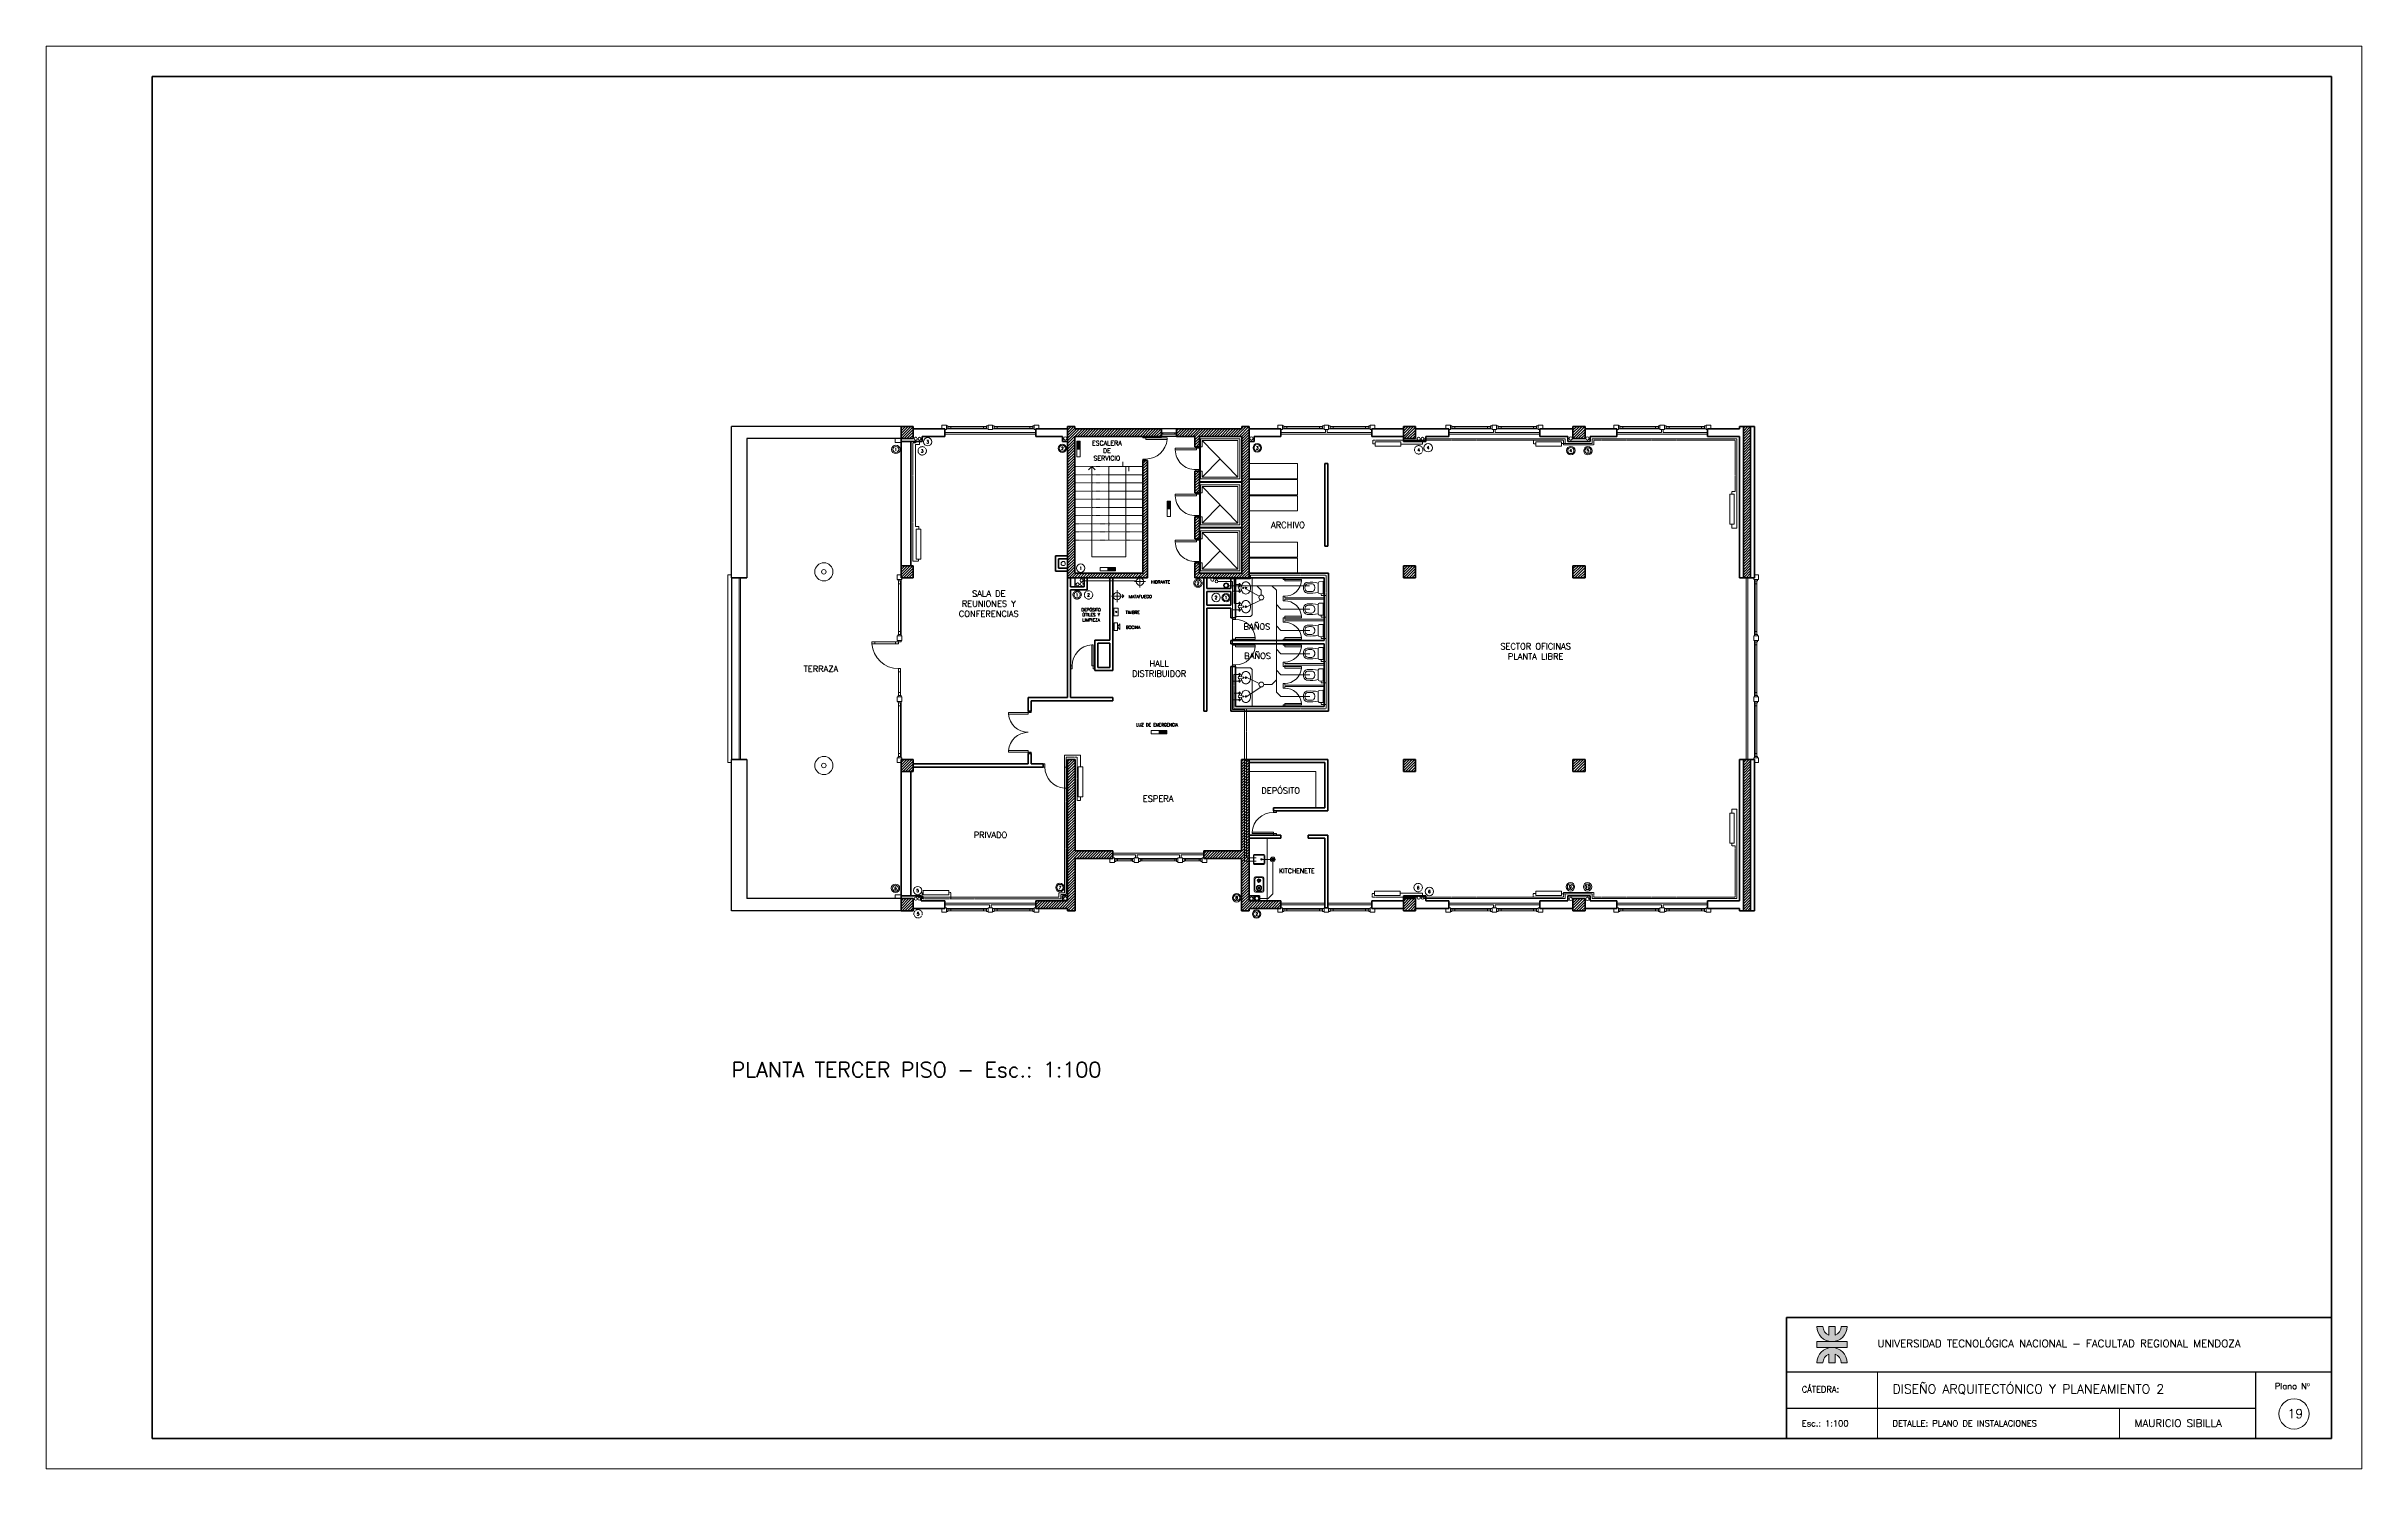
# Paper-space layout '19' of a CAD drawing. Extents: x 75 to 840, y 48 to 518.
# The model-space entities are those that its viewports show. They can reach past a viewport. Long polylines and large blocks are cut down to what shows.
import ezdxf

# ---------------------------------------------------------------- set-up
doc = ezdxf.new("R2010")
doc.units = 0
doc.header["$LTSCALE"] = 0.5
doc.linetypes.add('ACAD_ISO03W100', pattern=[30, 12, -18])
doc.linetypes.add('DASHED', pattern=[19.05, 12.7, -6.35])
for name, color, linetype, lineweight in [('Agua caliente', 230, 'CONTINUOUS', 18), ('Agua fria', 5, 'ACAD_ISO03W100', 18), ('Carpintería', 55, 'CONTINUOUS', 20), ('Desague primario', 10, 'CONTINUOUS', 18), ('Desague secundario', 30, 'CONTINUOUS', 18), ('Detalles .05', 243, 'CONTINUOUS', 5), ('Detalles 01', 8, 'CONTINUOUS', 9), ('Equipamiento fijo', 31, 'CONTINUOUS', 13), ('Equipamiento movil', 33, 'CONTINUOUS', 9), ('Muros corte', 7, 'CONTINUOUS', 40), ('Muros vista', 253, 'CONTINUOUS', 25), ('Pisos', 252, 'CONTINUOUS', 18), ('Pluviales', 41, 'CONTINUOUS', 18), ('Proyección', 4, 'ACAD_ISO03W100', 18), ('Punta 01', 6, 'CONTINUOUS', 9), ('Punta 015', 64, 'CONTINUOUS', 13), ('Punta 02', 11, 'CONTINUOUS', 20), ('Punta 025', 191, 'CONTINUOUS', 25), ('Punta 03', 171, 'CONTINUOUS', 30), ('Punta 05', 52, 'CONTINUOUS', 50), ('Recuadro', 2, 'CONTINUOUS', 50), ('Sist. contra incendio', 1, 'CONTINUOUS', 18), ('Tratamiento pisos', 251, 'CONTINUOUS', 9), ('Ventana', 5, 'CONTINUOUS', 9), ('Ventilación', 105, 'CONTINUOUS', 18), ('Vidrios', 147, 'CONTINUOUS', 13)]:
    doc.layers.add(name, color=color, linetype=linetype, lineweight=lineweight)
doc.layers.get('Ventana').off()
doc.styles.add('Texto 1 mm', font='simplex.shx', dxfattribs={"height": 0.1})
doc.styles.add('Texto 1.5 mm', font='simplex.shx', dxfattribs={"height": 0.15})
doc.styles.add('Texto 2 mm', font='simplex.shx', dxfattribs={"height": 0.2})
doc.styles.add('Texto 3 mm', font='simplex.shx', dxfattribs={"height": 0.3})
doc.styles.add('Texto 5 mm', font='simplex.shx', dxfattribs={"height": 0.5})
pattern_1 = [(45, (60.8, -104.45304), (-0.0449012806, 0.0449012806), [])]
pattern_2 = [(45, (190.6, -104.45304), (-0.0449012806, 0.0449012806), [])]

# ---------------------------------------------------------------- blocks, each defined once
blk = doc.blocks.new('inodoro')
at = {"layer": 'Equipamiento fijo'}
for p, q in [((-0.197, 0.127), (-0.202, 0.008)), ((0.194, 0), (-0.194, 0)), ((-0.157, 0.165), (0.157, 0.165)), ((0.197, 0.127), (0.202, 0.008))]:
    blk.add_line(p, q, dxfattribs=at)
for centre, radius, start, end in [((-0.194, 0.008), 0.00803, 177.65778, 269.73966), ((-0.157, 0.125), 0.04, 90, 177.39744), ((1.09, 0.422), 1.27, 175.47771, 191.68579), ((-0.051, 0.512), 0.125, 117.58575, 175.50719), ((1.095, 0.422), 1.224, 175.50719, 182.14249), ((-0.028, 0.381), 0.101, 182.70725, 247.23206), ((-0.051, 0.512), 0.075, 117.58575, 175.50719), ((0, 0.415), 0.235, 90, 117.58575), ((0, 0.415), 0.185, 90, 117.58575), ((-0.014, 0.396), 0.12, 243.79777, 262.03889), ((0, 0.483), 0.208, 261.59395, 278.40605), ((0, 0.415), 0.235, 62.41425, 90), ((0, 0.415), 0.185, 62.41425, 90), ((0.014, 0.396), 0.12, 277.96111, 296.20223), ((0.028, 0.381), 0.101, 292.76794, 357.29275), ((0.051, 0.512), 0.075, 4.49281, 62.41425), ((0.051, 0.512), 0.125, 4.49281, 62.41425), ((-1.095, 0.422), 1.224, 357.85751, 4.49281), ((-1.024, 0.418), 1.205, 347.8749, 4.9616), ((0.157, 0.125), 0.04, 2.60256, 90), ((0.195, 0.007), 0.00742, 265.6488, 0.24021), ((0.194, 0.008), 0.008, 355.88901, 2.60256)]:
    blk.add_arc(centre, radius, start, end, dxfattribs=at)
blk = doc.blocks.new('Lavamanos')
at = {"layer": 'Equipamiento movil'}
for p, q in [((-0.118, -0.158), (-0.138, -0.154)), ((-0.118, -0.167), (-0.138, -0.171)), ((-0.114, -0.154), (-0.118, -0.133)), ((-0.114, -0.171), (-0.118, -0.192)), ((-0.105, -0.154), (-0.101, -0.133)), ((-0.105, -0.171), (-0.101, -0.192)), ((-0.101, -0.158), (-0.08, -0.154)), ((-0.101, -0.167), (-0.08, -0.171)), ((-0.015, -0.037), (-0.038, -0.156)), ((0.013, -0.037), (0.036, -0.156)), ((0.102, -0.158), (0.081, -0.154)), ((0.102, -0.167), (0.081, -0.171)), ((0.106, -0.154), (0.102, -0.133)), ((0.106, -0.171), (0.102, -0.192)), ((0.115, -0.154), (0.119, -0.133)), ((0.115, -0.171), (0.119, -0.192)), ((0.119, -0.158), (0.14, -0.154)), ((0.119, -0.167), (0.14, -0.171))]:
    blk.add_line(p, q, dxfattribs=at)
for centre, radius in [((-0.001, 0.048), 0.0249), ((-0.001, 0.048), 0.014), ((-0.109, -0.162), 0.00541), ((0.11, -0.162), 0.00541)]:
    blk.add_circle(centre, radius, dxfattribs=at)
for centre, radius, start, end in [((-0.09, 0.045), 0.115, 150.96389, 180), ((-0.09, 0.045), 0.115, 180, 209.03611), ((-0.047, 0.021), 0.164, 126.72852, 150.96389), ((-0.019, -0.016), 0.211, 107.17461, 126.72852), ((-0.001, -0.075), 0.272, 90, 107.17461), ((-0.001, -0.075), 0.272, 72.82539, 90), ((0.017, -0.016), 0.211, 53.27148, 72.82539), ((0.045, 0.021), 0.164, 29.03611, 53.27148), ((0.088, 0.045), 0.115, 0, 29.03611), ((0.088, 0.045), 0.115, 330.96389, 360), ((-0.047, 0.069), 0.164, 209.03611, 233.27148), ((-0.019, 0.106), 0.211, 233.27148, 252.82539), ((-0.136, -0.163), 0.00882, 105.27808, 254.72192), ((-0.109, -0.162), 0.0226, 108.61222, 162.26496), ((-0.109, -0.162), 0.0226, 198.61222, 252.26496), ((-0.109, -0.136), 0.00882, 15.27808, 164.72192), ((-0.109, -0.162), 0.00976, 119.00544, 153.10409), ((-0.109, -0.162), 0.00976, 209.00544, 243.10409), ((-0.109, -0.189), 0.00882, 195.27808, 344.72192), ((-0.117, -0.163), 0.00254, 349.64927, 12.85929), ((-0.109, -0.155), 0.00254, 259.64927, 282.85929), ((-0.109, -0.17), 0.00254, 79.64927, 102.85929), ((-0.109, -0.162), 0.00976, 29.00544, 63.10409), ((-0.109, -0.162), 0.00976, 299.00544, 333.10409), ((-0.101, -0.162), 0.00254, 169.64927, 192.85929), ((-0.109, -0.162), 0.0226, 18.61222, 72.26496), ((-0.109, -0.162), 0.0226, 288.61222, 342.26496), ((-0.001, 0.165), 0.272, 252.82539, 264.28293), ((-0.083, -0.162), 0.00882, 285.27808, 74.72192), ((-0.001, -0.171), 0.0398, 158.17607, 21.82393), ((-0.001, -0.035), 0.014, 352.3829, 187.24417), ((-0.001, 0.165), 0.272, 275.71707, 287.17461), ((0.084, -0.162), 0.00882, 105.27808, 254.72192), ((0.017, 0.106), 0.211, 287.17461, 306.72852), ((0.11, -0.162), 0.0226, 107.73504, 161.38778), ((0.11, -0.162), 0.0226, 197.73504, 251.38778), ((0.111, -0.136), 0.00882, 15.27808, 164.72192), ((0.11, -0.162), 0.00976, 116.89591, 150.99456), ((0.11, -0.162), 0.00976, 206.89591, 240.99456), ((0.11, -0.189), 0.00882, 195.27808, 344.72192), ((0.103, -0.162), 0.00254, 347.14071, 10.35073), ((0.111, -0.155), 0.00254, 257.14071, 280.35073), ((0.11, -0.17), 0.00254, 77.14071, 100.35073), ((0.11, -0.162), 0.00976, 26.89591, 60.99456), ((0.11, -0.162), 0.00976, 296.89591, 330.99456), ((0.118, -0.163), 0.00254, 167.14071, 190.35073), ((0.11, -0.162), 0.0226, 287.73504, 341.38778), ((0.11, -0.162), 0.0226, 17.73504, 71.38778), ((0.137, -0.163), 0.00882, 285.27808, 74.72192), ((0.045, 0.069), 0.164, 306.72852, 330.96389)]:
    blk.add_arc(centre, radius, start, end, dxfattribs=at)

msp = doc.modelspace()

# ---------------------------------------------------------------- hatches: boundary and pattern name
at = {"layer": 'Desague primario'}
msp.add_hatch(color=256, dxfattribs=at).paths.add_polyline_path([(1232.573, 9.448, 1), (1232.48, 9.448, 1)])
at = {"layer": 'Detalles 01'}
h = msp.add_hatch(dxfattribs=at)
h.set_pattern_fill('ANSI31', color=256, scale=0.02, style=0)
h.set_pattern_definition(pattern_1)
h.paths.add_polyline_path([(1220.646, 23.752), (1220.246, 23.752), (1220.246, 23.352), (1220.646, 23.352)])
h = msp.add_hatch(dxfattribs=at)
h.set_pattern_fill('ANSI31,_O', color=256, scale=0.02)
h.set_pattern_definition([(45, (0, -104.45304), (-0.0449012806, 0.0449012806), [])])
h.paths.add_polyline_path([(1228.846, 23.677), (1227.746, 23.677), (1227.746, 23.427), (1228.846, 23.427)])
h.paths.add_polyline_path([(1227.746, 23.677), (1225.986, 23.677), (1225.986, 23.752), (1225.746, 23.752), (1225.746, 18.752), (1227.746, 18.752), (1227.746, 18.902), (1225.986, 18.902), (1225.986, 23.427), (1227.746, 23.427)])
h.paths.add_polyline_path([(1228.386, 22.627), (1228.236, 22.627), (1228.236, 18.902), (1227.746, 18.902), (1227.746, 18.752), (1228.386, 18.752)])
h = msp.add_hatch(dxfattribs=at)
h.set_pattern_fill('ANSI31', color=256, scale=0.02, style=0)
h.set_pattern_definition(pattern_2)
h.paths.add_polyline_path([(1231.746, 23.752), (1231.506, 23.752), (1231.506, 23.677), (1229.346, 23.677), (1229.346, 23.427), (1229.956, 23.427), (1229.956, 23.083), (1230.106, 23.083), (1230.106, 23.427), (1231.506, 23.427), (1231.506, 18.902), (1230.106, 18.902), (1230.106, 19.246), (1229.956, 19.246), (1229.956, 18.752), (1231.746, 18.752)])
h.paths.add_polyline_path([(1230.106, 22.283), (1229.956, 22.283), (1229.956, 21.565), (1230.106, 21.565)], flags=17)
h = msp.add_hatch(dxfattribs=at)
h.set_pattern_fill('ANSI31', color=256, scale=0.02, style=0)
h.set_pattern_definition(pattern_1)
h.paths.add_polyline_path([(1236.846, 23.352), (1237.246, 23.352), (1237.246, 23.752), (1236.846, 23.752)])
h = msp.add_hatch(dxfattribs=at)
h.set_pattern_fill('ANSI31', color=256, scale=0.02, style=0)
h.set_pattern_definition(pattern_1)
h.paths.add_polyline_path([(1242.846, 23.352), (1242.846, 23.752), (1242.446, 23.752), (1242.446, 23.352)])
h = msp.add_hatch(dxfattribs=at)
h.set_pattern_fill('ANSI31', color=256, scale=0.02, style=0)
h.set_pattern_definition(pattern_1)
h.paths.add_polyline_path([(1248.316, 23.752), (1248.076, 23.752), (1248.076, 18.752), (1248.316, 18.752)])
h = msp.add_hatch(dxfattribs=at)
h.set_pattern_fill('ANSI31', color=256, scale=0.02, style=0)
h.set_pattern_definition(pattern_2)
h.paths.add_polyline_path([(1230.106, 20.765), (1229.956, 20.765), (1229.956, 20.046), (1230.106, 20.046)])
h = msp.add_hatch(dxfattribs=at)
h.set_pattern_fill('ANSI31', color=256, scale=0.02, style=0)
h.set_pattern_definition(pattern_1)
h.paths.add_polyline_path([(1220.246, 18.752), (1220.646, 18.752), (1220.646, 19.152), (1220.246, 19.152)])
h = msp.add_hatch(dxfattribs=at)
h.set_pattern_fill('ANSI31', color=256, scale=0.02, style=0)
h.set_pattern_definition(pattern_1)
h.paths.add_polyline_path([(1237.246, 19.152), (1236.846, 19.152), (1236.846, 18.752), (1237.246, 18.752)])
h = msp.add_hatch(dxfattribs=at)
h.set_pattern_fill('ANSI31', color=256, scale=0.02, style=0)
h.set_pattern_definition(pattern_1)
h.paths.add_polyline_path([(1242.846, 18.752), (1242.846, 19.152), (1242.446, 19.152), (1242.446, 18.752)])
h = msp.add_hatch(dxfattribs=at)
h.set_pattern_fill('ANSI31', color=256, scale=0.02, style=0)
h.set_pattern_definition(pattern_1)
h.paths.add_polyline_path([(1220.646, 12.752), (1220.246, 12.752), (1220.246, 12.352), (1220.646, 12.352)])
h = msp.add_hatch(dxfattribs=at)
h.set_pattern_fill('ANSI31,_O', color=256, scale=0.02)
h.set_pattern_definition(pattern_1)
h.paths.add_polyline_path([(1225.746, 8.077), (1224.696, 8.077), (1224.696, 7.827), (1225.746, 7.827), (1225.746, 7.752), (1225.996, 7.752), (1225.996, 9.477), (1227.246, 9.477), (1227.246, 9.727), (1225.996, 9.727), (1225.996, 12.752), (1225.746, 12.752)])
h = msp.add_hatch(dxfattribs=at)
h.set_pattern_fill('ANSI31,_O', color=256, scale=0.02)
h.set_pattern_definition(pattern_1)
h.paths.add_polyline_path([(1231.746, 12.752), (1231.496, 12.752), (1231.496, 9.727), (1230.246, 9.727), (1230.246, 9.477), (1231.496, 9.477), (1231.496, 7.752), (1231.746, 7.752), (1231.746, 7.827), (1232.796, 7.827), (1232.796, 8.077), (1231.746, 8.077)])
h = msp.add_hatch(dxfattribs=at)
h.set_pattern_fill('ANSI31', color=256, scale=0.02, style=0)
h.set_pattern_definition(pattern_1)
h.paths.add_polyline_path([(1236.846, 12.752), (1236.846, 12.352), (1237.246, 12.352), (1237.246, 12.752)])
h = msp.add_hatch(dxfattribs=at)
h.set_pattern_fill('ANSI31', color=256, scale=0.02, style=0)
h.set_pattern_definition(pattern_1)
h.paths.add_polyline_path([(1242.446, 12.352), (1242.846, 12.352), (1242.846, 12.752), (1242.446, 12.752)])
h = msp.add_hatch(dxfattribs=at)
h.set_pattern_fill('ANSI31', color=256, scale=0.02, style=0)
h.set_pattern_definition(pattern_1)
h.paths.add_polyline_path([(1248.316, 12.752), (1248.076, 12.752), (1248.076, 7.752), (1248.316, 7.752)])
h = msp.add_hatch(dxfattribs=at)
h.set_pattern_fill('ANSI31', color=256, scale=0.02, style=0)
h.set_pattern_definition(pattern_1)
h.paths.add_polyline_path([(1220.246, 8.152), (1220.246, 7.752), (1220.646, 7.752), (1220.646, 8.152)])
h = msp.add_hatch(dxfattribs=at)
h.set_pattern_fill('ANSI31', color=256, scale=0.02, style=0)
h.set_pattern_definition(pattern_1)
h.paths.add_polyline_path([(1237.246, 7.752), (1237.246, 8.152), (1236.846, 8.152), (1236.846, 7.752)])
h = msp.add_hatch(dxfattribs=at)
h.set_pattern_fill('ANSI31', color=256, scale=0.02, style=0)
h.set_pattern_definition(pattern_1)
h.paths.add_polyline_path([(1242.846, 7.752), (1242.846, 8.152), (1242.446, 8.152), (1242.446, 7.752)])
at = {"layer": 'Punta 01', "lineweight": 20, "ltscale": 0.01}
for points in [[(1226.059, 23.01), (1226.168, 23.01), (1226.168, 23.264), (1226.059, 23.264)], [(1229.037, 21.036), (1229.146, 21.036), (1229.146, 21.29), (1229.037, 21.29)], [(1227.073, 19.092), (1227.073, 18.983), (1227.327, 18.983), (1227.327, 19.092)], [(1227.379, 17.628, 1), (1227.331, 17.628, 1)], [(1228.769, 13.709), (1228.769, 13.6), (1229.023, 13.6), (1229.023, 13.709)]]:
    msp.add_hatch(color=256, dxfattribs=at).paths.add_polyline_path(points)

# ---------------------------------------------------------------- linework, layer by layer
at = {"layer": 'Agua caliente', "lineweight": 20, "ltscale": 0.01}
for p, q in [((1220.72, 23.155), (1220.859, 23.155)), ((1220.72, 23.155), (1220.72, 20.445)), ((1220.859, 23.3), (1220.859, 23.155)), ((1237.472, 23.168), (1236.757, 23.168)), ((1237.472, 23.3), (1237.472, 23.168)), ((1237.525, 23.349), (1242.19, 23.349)), ((1242.19, 23.195), (1242.065, 23.195)), ((1242.19, 23.349), (1242.19, 23.195)), ((1242.19, 23.195), (1243.083, 23.195)), ((1243.083, 23.195), (1243.083, 23.348)), ((1243.083, 23.348), (1247.863, 23.348)), ((1247.863, 23.348), (1247.863, 20.396)), ((1220.72, 20.445), (1220.832, 20.445)), ((1220.832, 20.445), (1220.832, 20.36)), ((1247.698, 20.53), (1247.698, 20.396)), ((1247.698, 20.396), (1247.863, 20.396)), ((1230.719, 18.629), (1231.197, 18.629)), ((1231.197, 18.629), (1231.197, 14.726)), ((1231.431, 18.308), (1231.197, 18.308)), ((1231.431, 17.691), (1231.197, 17.691)), ((1231.431, 15.336), (1231.197, 15.336)), ((1231.431, 14.726), (1231.197, 14.726)), ((1231.197, 14.726), (1231.197, 14.397)), ((1231.197, 14.397), (1231.592, 14.397)), ((1231.592, 14.397), (1231.592, 12.743)), ((1225.641, 8.349), (1225.641, 12.892)), ((1225.641, 12.892), (1226.176, 12.892)), ((1226.176, 12.892), (1226.176, 12.513)), ((1231.592, 12.752), (1231.592, 9.394)), ((1247.698, 10.975), (1247.698, 11.108)), ((1247.698, 11.108), (1247.863, 11.108)), ((1247.863, 8.156), (1247.863, 11.108)), ((1231.592, 9.394), (1231.981, 9.394)), ((1220.895, 8.149), (1220.943, 8.149)), ((1220.943, 8.349), (1220.98, 8.349)), ((1220.943, 8.204), (1220.943, 8.349)), ((1220.943, 8.204), (1225.464, 8.204)), ((1220.943, 8.149), (1220.943, 8.204)), ((1225.464, 8.204), (1225.464, 8.349)), ((1225.464, 8.349), (1225.641, 8.349)), ((1237.472, 8.336), (1236.732, 8.336)), ((1237.472, 8.204), (1237.472, 8.336)), ((1237.525, 8.156), (1242.19, 8.156)), ((1242.19, 8.309), (1242.065, 8.309)), ((1242.19, 8.309), (1243.083, 8.309)), ((1242.19, 8.156), (1242.19, 8.309)), ((1243.083, 8.309), (1243.083, 8.156)), ((1243.083, 8.156), (1247.863, 8.156))]:
    msp.add_line(p, q, dxfattribs=at)
for centre, radius in [((1220.859, 23.349), 0.0486), ((1221.125, 23.251), 0.139), ((1237.476, 23.349), 0.0486), ((1237.662, 23.052), 0.139), ((1230.668, 18.634), 0.0486), ((1230.654, 18.104), 0.139), ((1220.794, 8.42), 0.139), ((1237.701, 8.388), 0.139), ((1220.847, 8.149), 0.0486), ((1237.476, 8.179), 0.0486)]:
    msp.add_circle(centre, radius, dxfattribs=at)
at = {"layer": 'Agua fria', "lineweight": 20, "ltscale": 0.01}
for p, q in [((1220.638, 23.218), (1220.638, 19.3)), ((1220.73, 23.218), (1220.638, 23.218)), ((1220.73, 23.3), (1220.73, 23.218)), ((1237.348, 23.3), (1235.831, 23.3)), ((1235.831, 23.178), (1235.831, 23.3)), ((1235.909, 23.178), (1235.831, 23.178)), ((1237.348, 23.3), (1242.134, 23.3)), ((1241.141, 23.178), (1241.141, 23.3)), ((1241.217, 23.178), (1241.141, 23.178)), ((1242.134, 23.3), (1242.134, 23.143)), ((1242.134, 23.143), (1243.14, 23.143)), ((1243.14, 23.143), (1243.14, 23.298)), ((1243.14, 23.298), (1247.81, 23.298)), ((1247.81, 23.298), (1247.81, 21.604)), ((1247.698, 21.522), (1247.698, 21.604)), ((1247.81, 21.604), (1247.698, 21.604)), ((1220.638, 19.3), (1220.823, 19.3)), ((1220.823, 19.3), (1220.823, 19.368)), ((1231.659, 12.743), (1231.659, 14.419)), ((1225.696, 8.294), (1225.696, 12.824)), ((1225.696, 12.824), (1226.065, 12.824)), ((1226.065, 12.824), (1226.065, 11.4)), ((1231.659, 9.5), (1231.659, 12.752)), ((1226.176, 11.521), (1226.176, 11.4)), ((1226.176, 11.4), (1226.065, 11.4)), ((1247.698, 9.982), (1247.698, 9.9)), ((1231.659, 9.5), (1231.982, 9.5)), ((1247.81, 9.9), (1247.698, 9.9)), ((1247.81, 8.206), (1247.81, 9.9)), ((1220.981, 8.226), (1220.729, 8.226)), ((1220.729, 8.226), (1220.729, 8.198)), ((1220.981, 8.149), (1220.981, 8.226)), ((1220.981, 8.149), (1225.528, 8.149)), ((1221.827, 8.352), (1221.894, 8.352)), ((1221.894, 8.352), (1221.894, 8.149)), ((1225.528, 8.149), (1225.528, 8.294)), ((1225.528, 8.294), (1225.696, 8.294)), ((1235.883, 8.327), (1235.806, 8.327)), ((1235.806, 8.327), (1235.806, 8.204)), ((1237.306, 8.204), (1235.806, 8.204)), ((1237.39, 8.204), (1242.134, 8.204)), ((1241.217, 8.327), (1241.126, 8.327)), ((1241.126, 8.327), (1241.126, 8.204)), ((1242.134, 8.204), (1242.134, 8.361)), ((1242.134, 8.361), (1243.14, 8.361)), ((1243.14, 8.361), (1243.14, 8.206)), ((1243.14, 8.206), (1247.81, 8.206))]:
    msp.add_line(p, q, dxfattribs=at)
at = {"layer": 'Agua fria', "linetype": 'DASHED', "lineweight": 20, "ltscale": 0.01}
for p, q in [((1230.57, 18.719), (1231.795, 18.719)), ((1231.252, 17.91), (1231.252, 18.719)), ((1231.431, 18.528), (1231.252, 18.528)), ((1231.795, 18.719), (1231.795, 18.839)), ((1231.795, 18.839), (1234.294, 18.839)), ((1234.294, 18.839), (1234.294, 14.419)), ((1231.423, 17.91), (1231.252, 17.91)), ((1234.123, 18.228), (1234.123, 18.173)), ((1234.123, 18.173), (1234.294, 18.173)), ((1234.123, 17.52), (1234.123, 17.453)), ((1234.123, 17.453), (1234.294, 17.453)), ((1234.123, 16.812), (1234.123, 16.751)), ((1234.123, 16.751), (1234.294, 16.751)), ((1231.242, 14.419), (1231.242, 15.563)), ((1231.431, 15.563), (1231.242, 15.563)), ((1234.123, 16.053), (1234.123, 15.991)), ((1234.123, 15.991), (1234.294, 15.991)), ((1234.123, 15.345), (1234.123, 15.284)), ((1231.431, 14.946), (1231.242, 14.946)), ((1234.123, 15.284), (1234.294, 15.284)), ((1234.123, 14.637), (1234.123, 14.57)), ((1234.123, 14.57), (1234.294, 14.57)), ((1234.294, 14.419), (1231.242, 14.419))]:
    msp.add_line(p, q, dxfattribs=at)
for centre, radius in [((1220.73, 23.349), 0.0486), ((1237.348, 23.349), 0.0486), ((1226.079, 18.536), 0.0486), ((1226.21, 18.55), 0.0498), ((1230.058, 18.578), 0.139), ((1230.058, 18.578), 0.101), ((1230.531, 18.691), 0.0486), ((1226.064, 18.19), 0.139), ((1226.064, 18.19), 0.101), ((1226.441, 18.189), 0.139), ((1220.729, 8.149), 0.0486), ((1237.348, 8.179), 0.0486)]:
    msp.add_circle(centre, radius, dxfattribs=at)
at = {"layer": 'Agua fria', "lineweight": 20, "ltscale": 0.01}
for centre in [(1220.945, 22.949), (1237.349, 22.983), (1237.331, 8.518), (1220.809, 7.653)]:
    msp.add_circle(centre, 0.139, dxfattribs=at)
at = {"layer": 'Carpintería'}
for p, q in [((1221.746, 23.802), (1221.596, 23.802)), ((1221.596, 23.802), (1221.596, 23.677)), ((1221.746, 23.802), (1221.746, 23.652)), ((1221.746, 23.777), (1221.796, 23.777)), ((1221.796, 23.777), (1221.796, 23.677)), ((1221.796, 23.757), (1223.071, 23.757)), ((1221.896, 23.757), (1221.896, 23.697)), ((1222.971, 23.757), (1222.971, 23.697)), ((1223.121, 23.777), (1223.071, 23.777)), ((1223.071, 23.677), (1223.071, 23.777)), ((1223.271, 23.802), (1223.121, 23.802)), ((1223.121, 23.802), (1223.121, 23.652)), ((1223.271, 23.802), (1223.271, 23.652)), ((1223.271, 23.777), (1223.321, 23.777)), ((1223.321, 23.777), (1223.321, 23.677)), ((1223.321, 23.757), (1224.596, 23.757)), ((1223.421, 23.757), (1223.421, 23.697)), ((1224.496, 23.757), (1224.496, 23.697)), ((1224.596, 23.777), (1224.596, 23.677)), ((1224.646, 23.777), (1224.596, 23.777)), ((1224.646, 23.802), (1224.646, 23.652)), ((1224.646, 23.802), (1224.796, 23.802)), ((1224.796, 23.802), (1224.796, 23.677)), ((1232.846, 23.802), (1232.696, 23.802)), ((1232.696, 23.802), (1232.696, 23.677)), ((1232.846, 23.802), (1232.846, 23.652)), ((1232.846, 23.777), (1232.896, 23.777)), ((1232.896, 23.777), (1232.896, 23.677)), ((1232.896, 23.757), (1234.171, 23.757)), ((1232.996, 23.757), (1232.996, 23.697)), ((1234.071, 23.757), (1234.071, 23.697)), ((1234.221, 23.777), (1234.171, 23.777)), ((1234.171, 23.677), (1234.171, 23.777)), ((1234.371, 23.802), (1234.221, 23.802)), ((1234.221, 23.802), (1234.221, 23.652)), ((1234.371, 23.802), (1234.371, 23.652)), ((1234.371, 23.777), (1234.421, 23.777)), ((1234.421, 23.777), (1234.421, 23.677)), ((1234.421, 23.757), (1235.696, 23.757)), ((1234.521, 23.757), (1234.521, 23.697)), ((1235.596, 23.757), (1235.596, 23.697)), ((1235.696, 23.777), (1235.696, 23.677)), ((1235.746, 23.777), (1235.696, 23.777)), ((1235.746, 23.802), (1235.746, 23.652)), ((1235.746, 23.802), (1235.896, 23.802)), ((1235.896, 23.802), (1235.896, 23.677)), ((1238.396, 23.802), (1238.246, 23.802)), ((1238.246, 23.802), (1238.246, 23.677)), ((1238.396, 23.802), (1238.396, 23.652)), ((1238.396, 23.777), (1238.446, 23.777)), ((1238.446, 23.777), (1238.446, 23.677)), ((1238.446, 23.757), (1239.721, 23.757)), ((1238.546, 23.757), (1238.546, 23.697)), ((1239.621, 23.757), (1239.621, 23.697)), ((1239.771, 23.777), (1239.721, 23.777)), ((1239.721, 23.677), (1239.721, 23.777)), ((1239.921, 23.802), (1239.771, 23.802)), ((1239.771, 23.802), (1239.771, 23.652)), ((1239.921, 23.802), (1239.921, 23.652)), ((1239.921, 23.777), (1239.971, 23.777)), ((1239.971, 23.777), (1239.971, 23.677)), ((1239.971, 23.757), (1241.246, 23.757)), ((1240.071, 23.757), (1240.071, 23.697)), ((1241.146, 23.757), (1241.146, 23.697)), ((1241.246, 23.777), (1241.246, 23.677)), ((1241.296, 23.777), (1241.246, 23.777)), ((1241.296, 23.802), (1241.296, 23.652)), ((1241.296, 23.802), (1241.446, 23.802)), ((1241.446, 23.802), (1241.446, 23.677)), ((1243.946, 23.802), (1243.796, 23.802)), ((1243.796, 23.802), (1243.796, 23.677)), ((1243.946, 23.802), (1243.946, 23.652)), ((1243.946, 23.777), (1243.996, 23.777)), ((1243.996, 23.777), (1243.996, 23.677)), ((1243.996, 23.757), (1245.271, 23.757)), ((1244.096, 23.757), (1244.096, 23.697)), ((1245.171, 23.757), (1245.171, 23.697)), ((1245.321, 23.777), (1245.271, 23.777)), ((1245.271, 23.677), (1245.271, 23.777)), ((1245.471, 23.802), (1245.321, 23.802)), ((1245.321, 23.802), (1245.321, 23.652)), ((1245.471, 23.802), (1245.471, 23.652)), ((1245.471, 23.777), (1245.521, 23.777)), ((1245.521, 23.777), (1245.521, 23.677)), ((1245.521, 23.757), (1246.796, 23.757)), ((1245.621, 23.757), (1245.621, 23.697)), ((1246.696, 23.757), (1246.696, 23.697)), ((1246.796, 23.777), (1246.796, 23.677)), ((1246.846, 23.777), (1246.796, 23.777)), ((1246.846, 23.802), (1246.846, 23.652)), ((1246.846, 23.802), (1246.996, 23.802)), ((1246.996, 23.802), (1246.996, 23.677)), ((1221.746, 23.652), (1221.696, 23.652)), ((1221.796, 23.677), (1221.746, 23.677)), ((1221.796, 23.697), (1223.071, 23.697)), ((1223.071, 23.677), (1223.121, 23.677)), ((1223.271, 23.652), (1223.121, 23.652)), ((1223.321, 23.677), (1223.271, 23.677)), ((1223.321, 23.697), (1224.596, 23.697)), ((1224.596, 23.677), (1224.646, 23.677)), ((1224.646, 23.652), (1224.696, 23.652)), ((1228.236, 23.377), (1228.236, 23.427)), ((1228.236, 23.377), (1228.336, 23.377)), ((1228.336, 23.377), (1228.336, 23.427)), ((1228.336, 23.377), (1229.036, 23.377)), ((1228.336, 23.327), (1228.336, 23.377)), ((1229.036, 23.327), (1228.336, 23.327)), ((1229.346, 23.547), (1228.846, 23.547)), ((1229.346, 23.497), (1228.846, 23.497)), ((1228.896, 23.547), (1228.896, 23.497)), ((1229.036, 23.377), (1229.036, 23.327)), ((1229.296, 23.547), (1229.296, 23.497)), ((1230.006, 23.033), (1229.306, 23.033)), ((1229.306, 22.983), (1229.306, 23.033)), ((1230.006, 22.983), (1229.306, 22.983)), ((1229.981, 23.033), (1229.981, 23.083)), ((1230.081, 23.033), (1229.981, 23.033)), ((1230.006, 22.983), (1230.006, 23.033)), ((1230.081, 23.033), (1230.081, 23.083)), ((1230.136, 23.347), (1231.436, 23.347)), ((1230.136, 23.083), (1230.136, 23.347)), ((1230.136, 23.083), (1230.196, 23.083)), ((1230.196, 23.287), (1231.376, 23.287)), ((1230.196, 23.083), (1230.196, 23.287)), ((1231.376, 22.079), (1231.376, 23.287)), ((1231.436, 22.019), (1231.436, 23.347)), ((1232.846, 23.652), (1232.796, 23.652)), ((1232.896, 23.677), (1232.846, 23.677)), ((1232.896, 23.697), (1234.171, 23.697)), ((1234.171, 23.677), (1234.221, 23.677)), ((1234.371, 23.652), (1234.221, 23.652)), ((1234.421, 23.677), (1234.371, 23.677)), ((1234.421, 23.697), (1235.696, 23.697)), ((1235.696, 23.677), (1235.746, 23.677)), ((1235.746, 23.652), (1235.796, 23.652)), ((1238.396, 23.652), (1238.346, 23.652)), ((1238.446, 23.677), (1238.396, 23.677)), ((1238.446, 23.697), (1239.721, 23.697)), ((1239.721, 23.677), (1239.771, 23.677)), ((1239.921, 23.652), (1239.771, 23.652)), ((1239.971, 23.677), (1239.921, 23.677)), ((1239.971, 23.697), (1241.246, 23.697)), ((1241.246, 23.677), (1241.296, 23.677)), ((1241.296, 23.652), (1241.346, 23.652)), ((1243.946, 23.652), (1243.896, 23.652)), ((1243.996, 23.677), (1243.946, 23.677)), ((1243.996, 23.697), (1245.271, 23.697)), ((1245.271, 23.677), (1245.321, 23.677)), ((1245.471, 23.652), (1245.321, 23.652)), ((1245.521, 23.677), (1245.471, 23.677)), ((1245.521, 23.697), (1246.796, 23.697)), ((1246.796, 23.677), (1246.846, 23.677)), ((1246.846, 23.652), (1246.896, 23.652)), ((1228.336, 22.677), (1228.236, 22.677)), ((1228.236, 22.677), (1228.236, 22.627)), ((1228.336, 22.677), (1228.336, 22.627)), ((1230.081, 22.333), (1229.981, 22.333)), ((1229.981, 22.333), (1229.981, 22.283)), ((1230.081, 22.333), (1230.081, 22.283)), ((1230.136, 22.019), (1230.136, 22.283)), ((1230.136, 22.283), (1230.196, 22.283)), ((1230.196, 22.079), (1230.196, 22.283)), ((1230.006, 21.515), (1229.306, 21.515)), ((1229.306, 21.465), (1229.306, 21.515)), ((1230.006, 21.465), (1229.306, 21.465)), ((1229.981, 21.515), (1229.981, 21.565)), ((1230.081, 21.515), (1229.981, 21.515)), ((1230.006, 21.465), (1230.006, 21.515)), ((1230.081, 21.515), (1230.081, 21.565)), ((1231.436, 22.019), (1230.136, 22.019)), ((1230.136, 21.829), (1231.436, 21.829)), ((1230.136, 21.565), (1230.136, 21.829)), ((1230.136, 21.565), (1230.196, 21.565)), ((1231.376, 22.079), (1230.196, 22.079)), ((1230.196, 21.769), (1231.376, 21.769)), ((1230.196, 21.565), (1230.196, 21.769)), ((1231.376, 20.56), (1231.376, 21.769)), ((1231.436, 20.5), (1231.436, 21.829)), ((1230.081, 20.815), (1229.981, 20.815)), ((1229.981, 20.815), (1229.981, 20.765)), ((1230.081, 20.815), (1230.081, 20.765)), ((1230.136, 20.5), (1230.136, 20.765)), ((1230.136, 20.765), (1230.196, 20.765)), ((1230.196, 20.56), (1230.196, 20.765)), ((1230.006, 19.996), (1229.306, 19.996)), ((1229.306, 19.946), (1229.306, 19.996)), ((1230.006, 19.946), (1229.306, 19.946)), ((1229.981, 19.996), (1229.981, 20.046)), ((1230.081, 19.996), (1229.981, 19.996)), ((1230.006, 19.946), (1230.006, 19.996)), ((1230.081, 19.996), (1230.081, 20.046)), ((1231.436, 20.5), (1230.136, 20.5)), ((1230.136, 20.31), (1231.436, 20.31)), ((1230.136, 20.046), (1230.136, 20.31)), ((1230.136, 20.046), (1230.196, 20.046)), ((1231.376, 20.56), (1230.196, 20.56)), ((1230.196, 20.25), (1231.376, 20.25)), ((1230.196, 20.046), (1230.196, 20.25)), ((1231.376, 19.042), (1231.376, 20.25)), ((1231.436, 18.982), (1231.436, 20.31)), ((1230.081, 19.296), (1229.981, 19.296)), ((1229.981, 19.296), (1229.981, 19.246)), ((1230.081, 19.296), (1230.081, 19.246)), ((1230.136, 18.982), (1230.136, 19.246)), ((1230.136, 19.246), (1230.196, 19.246)), ((1230.196, 19.042), (1230.196, 19.246)), ((1214.521, 18.852), (1214.521, 12.652)), ((1214.521, 18.852), (1214.646, 18.852)), ((1220.121, 18.852), (1220.121, 18.702)), ((1220.121, 18.852), (1220.246, 18.852)), ((1220.271, 18.702), (1220.121, 18.702)), ((1220.146, 18.702), (1220.146, 18.652)), ((1220.246, 18.652), (1220.146, 18.652)), ((1220.166, 18.652), (1220.166, 16.885)), ((1220.226, 18.552), (1220.166, 18.552)), ((1220.226, 18.652), (1220.226, 16.885)), ((1220.246, 18.652), (1220.246, 18.702)), ((1220.271, 18.752), (1220.271, 18.702)), ((1231.436, 18.982), (1230.136, 18.982)), ((1231.376, 19.042), (1230.196, 19.042)), ((1232.871, 18.702), (1232.871, 18.752)), ((1232.921, 18.702), (1232.871, 18.702)), ((1232.921, 18.702), (1232.921, 18.752)), ((1232.921, 18.702), (1233.479, 18.702)), ((1232.921, 18.702), (1232.921, 18.652)), ((1232.921, 18.652), (1233.479, 18.652)), ((1233.479, 18.702), (1233.479, 18.652)), ((1248.421, 18.752), (1248.421, 18.702)), ((1248.571, 18.702), (1248.421, 18.702)), ((1248.571, 18.852), (1248.446, 18.852)), ((1248.446, 18.702), (1248.446, 18.652)), ((1248.546, 18.652), (1248.446, 18.652)), ((1248.466, 16.885), (1248.466, 18.652)), ((1248.526, 18.552), (1248.466, 18.552)), ((1248.526, 16.885), (1248.526, 18.652)), ((1248.546, 18.702), (1248.546, 18.652)), ((1248.571, 18.852), (1248.571, 18.702)), ((1232.921, 18.144), (1232.871, 18.144)), ((1232.871, 17.994), (1232.871, 18.144)), ((1232.921, 17.994), (1232.871, 17.994)), ((1232.921, 18.094), (1232.921, 18.144)), ((1234.221, 18.094), (1232.921, 18.094)), ((1234.221, 18.044), (1232.921, 18.044)), ((1232.921, 17.994), (1232.921, 18.044)), ((1220.121, 16.835), (1220.121, 16.685)), ((1220.121, 16.835), (1220.271, 16.835)), ((1220.146, 16.835), (1220.146, 16.885)), ((1220.146, 16.885), (1220.246, 16.885)), ((1220.166, 16.985), (1220.226, 16.985)), ((1220.246, 16.885), (1220.246, 16.835)), ((1220.271, 16.835), (1220.271, 16.685)), ((1231.196, 17.427), (1231.196, 17.377)), ((1231.196, 17.377), (1231.296, 17.377)), ((1231.296, 17.377), (1231.296, 17.427)), ((1232.871, 17.435), (1232.921, 17.435)), ((1232.871, 17.285), (1232.871, 17.435)), ((1232.871, 17.285), (1232.921, 17.285)), ((1232.921, 17.485), (1233.479, 17.485)), ((1232.921, 17.485), (1232.921, 17.435)), ((1232.921, 17.385), (1232.921, 17.435)), ((1232.921, 17.435), (1233.479, 17.435)), ((1232.921, 17.385), (1234.221, 17.385)), ((1232.921, 17.335), (1234.221, 17.335)), ((1232.921, 17.285), (1232.921, 17.335)), ((1233.479, 17.485), (1233.479, 17.435)), ((1248.421, 16.835), (1248.421, 16.685)), ((1248.421, 16.835), (1248.571, 16.835)), ((1248.446, 16.835), (1248.446, 16.885)), ((1248.446, 16.885), (1248.546, 16.885)), ((1248.466, 16.985), (1248.526, 16.985)), ((1248.546, 16.885), (1248.546, 16.835)), ((1248.571, 16.835), (1248.571, 16.685)), ((1220.166, 16.635), (1219.282, 16.635)), ((1219.282, 16.635), (1219.282, 16.575)), ((1220.166, 16.575), (1219.282, 16.575)), ((1219.382, 16.635), (1219.382, 16.575)), ((1220.066, 16.575), (1220.066, 16.635)), ((1220.121, 16.685), (1220.271, 16.685)), ((1220.146, 16.685), (1220.146, 16.635)), ((1220.246, 16.635), (1220.146, 16.635)), ((1220.166, 16.575), (1220.166, 16.635)), ((1220.246, 16.685), (1220.246, 16.635)), ((1226.596, 16.544), (1226.546, 16.544)), ((1226.546, 16.544), (1226.546, 15.844)), ((1226.596, 15.844), (1226.596, 16.544)), ((1231.196, 16.727), (1231.296, 16.727)), ((1231.196, 16.677), (1231.196, 16.727)), ((1231.196, 16.577), (1231.196, 16.527)), ((1231.196, 16.527), (1231.296, 16.527)), ((1231.946, 16.777), (1231.296, 16.777)), ((1231.296, 16.777), (1231.296, 16.727)), ((1231.296, 16.727), (1231.296, 16.677)), ((1231.296, 16.727), (1231.946, 16.727)), ((1231.296, 16.527), (1231.296, 16.577)), ((1231.296, 16.527), (1231.946, 16.527)), ((1231.296, 16.477), (1231.296, 16.527)), ((1231.946, 16.477), (1231.296, 16.477)), ((1231.946, 16.727), (1231.946, 16.777)), ((1231.946, 16.527), (1231.946, 16.477)), ((1232.871, 16.677), (1232.871, 16.727)), ((1232.871, 16.727), (1232.921, 16.727)), ((1232.871, 16.577), (1232.871, 16.527)), ((1232.871, 16.527), (1232.921, 16.527)), ((1232.921, 16.777), (1233.479, 16.777)), ((1232.921, 16.777), (1232.921, 16.727)), ((1232.921, 16.677), (1232.921, 16.727)), ((1232.921, 16.727), (1233.479, 16.727)), ((1232.921, 16.577), (1232.921, 16.527)), ((1232.921, 16.527), (1233.479, 16.527)), ((1232.921, 16.477), (1232.921, 16.527)), ((1232.921, 16.477), (1233.479, 16.477)), ((1233.479, 16.777), (1233.479, 16.727)), ((1233.479, 16.477), (1233.479, 16.527)), ((1248.421, 16.685), (1248.571, 16.685)), ((1248.446, 16.685), (1248.446, 16.635)), ((1248.546, 16.635), (1248.446, 16.635)), ((1248.466, 14.869), (1248.466, 16.635)), ((1248.526, 16.535), (1248.466, 16.535)), ((1248.526, 14.869), (1248.526, 16.635)), ((1248.546, 16.685), (1248.546, 16.635)), ((1220.166, 15.752), (1220.166, 14.869)), ((1220.226, 15.752), (1220.166, 15.752)), ((1220.226, 15.652), (1220.166, 15.652)), ((1220.226, 15.752), (1220.226, 14.869)), ((1225.896, 15.844), (1225.846, 15.844)), ((1225.896, 15.744), (1225.846, 15.744)), ((1225.896, 15.744), (1225.896, 15.844)), ((1226.546, 15.844), (1226.596, 15.844)), ((1226.596, 15.744), (1226.596, 15.844)), ((1226.596, 15.844), (1226.646, 15.844)), ((1226.596, 15.744), (1226.646, 15.744)), ((1231.196, 15.877), (1231.296, 15.877)), ((1231.196, 15.827), (1231.196, 15.877)), ((1231.296, 15.877), (1231.296, 15.827)), ((1232.871, 15.969), (1232.921, 15.969)), ((1232.871, 15.969), (1232.871, 15.819)), ((1232.871, 15.819), (1232.921, 15.819)), ((1232.921, 15.969), (1232.921, 15.919)), ((1232.921, 15.919), (1234.221, 15.919)), ((1232.921, 15.869), (1234.221, 15.869)), ((1232.921, 15.869), (1232.921, 15.819)), ((1232.921, 15.819), (1233.479, 15.819)), ((1232.921, 15.769), (1232.921, 15.819)), ((1232.921, 15.769), (1233.479, 15.769)), ((1233.479, 15.769), (1233.479, 15.819)), ((1220.121, 14.819), (1220.121, 14.669)), ((1220.121, 14.819), (1220.271, 14.819)), ((1220.121, 14.669), (1220.271, 14.669)), ((1220.146, 14.819), (1220.146, 14.869)), ((1220.146, 14.869), (1220.246, 14.869)), ((1220.146, 14.669), (1220.146, 14.619)), ((1220.246, 14.619), (1220.146, 14.619)), ((1220.166, 14.969), (1220.226, 14.969)), ((1220.166, 14.619), (1220.166, 12.852)), ((1220.226, 14.619), (1220.226, 12.852)), ((1220.246, 14.869), (1220.246, 14.819)), ((1220.246, 14.619), (1220.246, 14.669)), ((1220.271, 14.819), (1220.271, 14.669)), ((1232.921, 15.26), (1232.871, 15.26)), ((1232.871, 15.26), (1232.871, 15.11)), ((1232.921, 15.11), (1232.871, 15.11)), ((1232.921, 14.552), (1232.871, 14.552)), ((1232.871, 14.552), (1232.871, 14.502)), ((1232.921, 15.26), (1232.921, 15.21)), ((1234.221, 15.21), (1232.921, 15.21)), ((1234.221, 15.16), (1232.921, 15.16)), ((1232.921, 15.16), (1232.921, 15.11)), ((1232.921, 14.602), (1233.479, 14.602)), ((1232.921, 14.552), (1232.921, 14.602)), ((1232.921, 14.552), (1232.921, 14.502)), ((1232.921, 14.552), (1233.479, 14.552)), ((1233.479, 14.552), (1233.479, 14.602)), ((1248.421, 14.819), (1248.421, 14.669)), ((1248.421, 14.819), (1248.571, 14.819)), ((1248.421, 14.669), (1248.571, 14.669)), ((1248.446, 14.819), (1248.446, 14.869)), ((1248.446, 14.869), (1248.546, 14.869)), ((1248.446, 14.669), (1248.446, 14.619)), ((1248.546, 14.619), (1248.446, 14.619)), ((1248.466, 14.969), (1248.526, 14.969)), ((1248.466, 12.852), (1248.466, 14.619)), ((1248.526, 12.852), (1248.526, 14.619)), ((1248.546, 14.869), (1248.546, 14.819)), ((1248.546, 14.669), (1248.546, 14.619)), ((1248.571, 14.819), (1248.571, 14.669)), ((1220.226, 14.519), (1220.166, 14.519)), ((1223.796, 14.248), (1223.796, 14.298)), ((1223.796, 14.298), (1224.446, 14.298)), ((1224.446, 14.248), (1223.796, 14.248)), ((1224.446, 14.298), (1224.446, 14.348)), ((1224.546, 14.298), (1224.446, 14.298)), ((1224.446, 14.298), (1224.446, 14.248)), ((1224.546, 14.298), (1224.546, 14.348)), ((1248.526, 14.519), (1248.466, 14.519)), ((1223.796, 12.998), (1223.796, 13.048)), ((1223.796, 13.048), (1224.446, 13.048)), ((1224.446, 13.048), (1224.446, 12.998)), ((1214.521, 12.652), (1214.646, 12.652)), ((1220.271, 12.802), (1220.121, 12.802)), ((1220.121, 12.802), (1220.121, 12.652)), ((1220.121, 12.652), (1220.246, 12.652)), ((1220.146, 12.802), (1220.146, 12.852)), ((1220.146, 12.852), (1220.246, 12.852)), ((1220.166, 12.952), (1220.226, 12.952)), ((1220.246, 12.852), (1220.246, 12.802)), ((1220.271, 12.802), (1220.271, 12.752)), ((1224.446, 12.998), (1223.796, 12.998)), ((1224.546, 12.998), (1224.446, 12.998)), ((1224.446, 12.998), (1224.446, 12.948)), ((1224.546, 12.998), (1224.546, 12.948)), ((1224.996, 12.602), (1224.946, 12.602)), ((1224.996, 12.502), (1224.946, 12.502)), ((1224.996, 12.602), (1224.996, 12.502)), ((1225.646, 11.802), (1225.646, 12.502)), ((1225.646, 12.502), (1225.696, 12.502)), ((1225.696, 12.602), (1225.696, 12.502)), ((1225.696, 12.602), (1225.746, 12.602)), ((1225.696, 12.502), (1225.746, 12.502)), ((1225.696, 12.502), (1225.696, 11.802)), ((1248.571, 12.802), (1248.421, 12.802)), ((1248.421, 12.802), (1248.421, 12.752)), ((1248.446, 12.802), (1248.446, 12.852)), ((1248.446, 12.852), (1248.546, 12.852)), ((1248.571, 12.652), (1248.446, 12.652)), ((1248.466, 12.952), (1248.526, 12.952)), ((1248.546, 12.852), (1248.546, 12.802)), ((1248.571, 12.802), (1248.571, 12.652)), ((1225.696, 11.802), (1225.646, 11.802)), ((1232.546, 11.002), (1232.546, 11.052)), ((1232.646, 11.002), (1232.546, 11.002)), ((1232.646, 11.002), (1232.646, 11.052)), ((1231.846, 10.302), (1231.846, 10.352)), ((1231.846, 10.352), (1232.546, 10.352)), ((1232.546, 10.302), (1231.846, 10.302)), ((1232.546, 10.352), (1232.546, 10.302)), ((1232.646, 10.302), (1232.546, 10.302)), ((1232.546, 10.302), (1232.546, 10.252)), ((1232.646, 10.302), (1232.646, 10.252)), ((1227.146, 9.352), (1227.146, 9.477)), ((1227.296, 9.352), (1227.146, 9.352)), ((1227.296, 9.502), (1227.246, 9.502)), ((1227.296, 9.352), (1227.296, 9.502)), ((1227.346, 9.477), (1227.296, 9.477)), ((1227.346, 9.377), (1227.296, 9.377)), ((1227.346, 9.377), (1227.346, 9.477)), ((1227.896, 9.457), (1227.346, 9.457)), ((1227.896, 9.397), (1227.346, 9.397)), ((1227.396, 9.397), (1227.396, 9.457)), ((1227.846, 9.397), (1227.846, 9.457)), ((1227.896, 9.377), (1227.896, 9.477)), ((1227.946, 9.477), (1227.896, 9.477)), ((1227.946, 9.377), (1227.896, 9.377)), ((1228.096, 9.502), (1227.946, 9.502)), ((1227.946, 9.502), (1227.946, 9.352)), ((1228.096, 9.352), (1227.946, 9.352)), ((1228.096, 9.502), (1228.096, 9.352)), ((1228.096, 9.477), (1228.146, 9.477)), ((1228.146, 9.377), (1228.096, 9.377)), ((1228.146, 9.377), (1228.146, 9.477)), ((1229.346, 9.457), (1228.146, 9.457)), ((1229.346, 9.397), (1228.146, 9.397)), ((1228.196, 9.397), (1228.196, 9.457)), ((1229.296, 9.397), (1229.296, 9.457)), ((1229.396, 9.477), (1229.346, 9.477)), ((1229.346, 9.377), (1229.346, 9.477)), ((1229.396, 9.377), (1229.346, 9.377)), ((1229.546, 9.502), (1229.396, 9.502)), ((1229.396, 9.502), (1229.396, 9.352)), ((1229.546, 9.352), (1229.396, 9.352)), ((1229.546, 9.502), (1229.546, 9.352)), ((1229.546, 9.477), (1229.596, 9.477)), ((1229.596, 9.377), (1229.546, 9.377)), ((1229.596, 9.377), (1229.596, 9.477)), ((1230.146, 9.457), (1229.596, 9.457)), ((1230.146, 9.397), (1229.596, 9.397)), ((1229.646, 9.397), (1229.646, 9.457)), ((1230.096, 9.397), (1230.096, 9.457)), ((1230.146, 9.377), (1230.146, 9.477)), ((1230.146, 9.477), (1230.196, 9.477)), ((1230.146, 9.377), (1230.196, 9.377)), ((1230.196, 9.352), (1230.196, 9.502)), ((1230.196, 9.502), (1230.246, 9.502)), ((1230.196, 9.352), (1230.346, 9.352)), ((1230.346, 9.352), (1230.346, 9.477)), ((1221.596, 7.702), (1221.596, 7.827)), ((1221.746, 7.702), (1221.596, 7.702)), ((1221.746, 7.852), (1221.696, 7.852)), ((1221.746, 7.702), (1221.746, 7.852)), ((1221.796, 7.827), (1221.746, 7.827)), ((1221.746, 7.727), (1221.796, 7.727)), ((1221.796, 7.727), (1221.796, 7.827)), ((1221.796, 7.807), (1223.071, 7.807)), ((1221.796, 7.747), (1223.071, 7.747)), ((1221.896, 7.747), (1221.896, 7.807)), ((1222.971, 7.747), (1222.971, 7.807)), ((1223.071, 7.827), (1223.071, 7.727)), ((1223.071, 7.827), (1223.121, 7.827)), ((1223.121, 7.727), (1223.071, 7.727)), ((1223.271, 7.852), (1223.121, 7.852)), ((1223.121, 7.702), (1223.121, 7.852)), ((1223.271, 7.702), (1223.121, 7.702)), ((1223.271, 7.702), (1223.271, 7.852)), ((1223.321, 7.827), (1223.271, 7.827)), ((1223.271, 7.727), (1223.321, 7.727)), ((1223.321, 7.727), (1223.321, 7.827)), ((1223.321, 7.807), (1224.596, 7.807)), ((1223.321, 7.747), (1224.596, 7.747)), ((1223.421, 7.747), (1223.421, 7.807)), ((1224.496, 7.747), (1224.496, 7.807)), ((1224.596, 7.727), (1224.596, 7.827)), ((1224.596, 7.827), (1224.646, 7.827)), ((1224.646, 7.727), (1224.596, 7.727)), ((1224.646, 7.702), (1224.646, 7.852)), ((1224.646, 7.852), (1224.696, 7.852)), ((1224.646, 7.702), (1224.796, 7.702)), ((1224.796, 7.702), (1224.796, 7.827)), ((1232.696, 7.702), (1232.696, 7.827)), ((1232.846, 7.702), (1232.696, 7.702)), ((1232.846, 7.852), (1232.796, 7.852)), ((1232.846, 7.702), (1232.846, 7.852)), ((1232.896, 7.827), (1232.846, 7.827)), ((1232.846, 7.727), (1232.896, 7.727)), ((1232.896, 7.727), (1232.896, 7.827)), ((1232.896, 7.807), (1234.171, 7.807)), ((1232.896, 7.747), (1234.171, 7.747)), ((1232.996, 7.747), (1232.996, 7.807)), ((1234.071, 7.747), (1234.071, 7.807)), ((1234.171, 7.827), (1234.171, 7.727)), ((1234.171, 7.827), (1234.221, 7.827)), ((1234.221, 7.727), (1234.171, 7.727)), ((1234.221, 7.702), (1234.221, 7.852)), ((1234.246, 7.852), (1234.221, 7.852)), ((1234.371, 7.702), (1234.221, 7.702)), ((1234.371, 7.852), (1234.346, 7.852)), ((1234.371, 7.702), (1234.371, 7.852)), ((1234.421, 7.827), (1234.371, 7.827)), ((1234.371, 7.727), (1234.421, 7.727)), ((1234.421, 7.727), (1234.421, 7.827)), ((1234.421, 7.807), (1235.696, 7.807)), ((1234.421, 7.747), (1235.696, 7.747)), ((1234.521, 7.747), (1234.521, 7.807)), ((1235.596, 7.747), (1235.596, 7.807)), ((1235.696, 7.727), (1235.696, 7.827)), ((1235.696, 7.827), (1235.746, 7.827)), ((1235.746, 7.727), (1235.696, 7.727)), ((1235.746, 7.702), (1235.746, 7.852)), ((1235.746, 7.852), (1235.796, 7.852)), ((1235.746, 7.702), (1235.896, 7.702)), ((1235.896, 7.702), (1235.896, 7.827)), ((1238.246, 7.702), (1238.246, 7.827)), ((1238.396, 7.702), (1238.246, 7.702)), ((1238.396, 7.852), (1238.346, 7.852)), ((1238.396, 7.702), (1238.396, 7.852)), ((1238.446, 7.827), (1238.396, 7.827)), ((1238.396, 7.727), (1238.446, 7.727)), ((1238.446, 7.727), (1238.446, 7.827)), ((1238.446, 7.807), (1239.721, 7.807)), ((1238.446, 7.747), (1239.721, 7.747)), ((1238.546, 7.747), (1238.546, 7.807)), ((1239.621, 7.747), (1239.621, 7.807)), ((1239.721, 7.827), (1239.721, 7.727)), ((1239.721, 7.827), (1239.771, 7.827)), ((1239.771, 7.727), (1239.721, 7.727)), ((1239.921, 7.852), (1239.771, 7.852)), ((1239.771, 7.702), (1239.771, 7.852)), ((1239.921, 7.702), (1239.771, 7.702)), ((1239.921, 7.702), (1239.921, 7.852)), ((1239.971, 7.827), (1239.921, 7.827)), ((1239.921, 7.727), (1239.971, 7.727)), ((1239.971, 7.727), (1239.971, 7.827)), ((1239.971, 7.807), (1241.246, 7.807)), ((1239.971, 7.747), (1241.246, 7.747)), ((1240.071, 7.747), (1240.071, 7.807)), ((1241.146, 7.747), (1241.146, 7.807)), ((1241.246, 7.727), (1241.246, 7.827)), ((1241.246, 7.827), (1241.296, 7.827)), ((1241.296, 7.727), (1241.246, 7.727)), ((1241.296, 7.702), (1241.296, 7.852)), ((1241.296, 7.852), (1241.346, 7.852)), ((1241.296, 7.702), (1241.446, 7.702)), ((1241.446, 7.702), (1241.446, 7.827)), ((1243.796, 7.702), (1243.796, 7.827)), ((1243.946, 7.702), (1243.796, 7.702)), ((1243.946, 7.852), (1243.896, 7.852)), ((1243.946, 7.702), (1243.946, 7.852)), ((1243.996, 7.827), (1243.946, 7.827)), ((1243.946, 7.727), (1243.996, 7.727)), ((1243.996, 7.727), (1243.996, 7.827)), ((1243.996, 7.807), (1245.271, 7.807)), ((1243.996, 7.747), (1245.271, 7.747)), ((1244.096, 7.747), (1244.096, 7.807)), ((1245.171, 7.747), (1245.171, 7.807)), ((1245.271, 7.827), (1245.271, 7.727)), ((1245.271, 7.827), (1245.321, 7.827)), ((1245.321, 7.727), (1245.271, 7.727)), ((1245.471, 7.852), (1245.321, 7.852)), ((1245.321, 7.702), (1245.321, 7.852)), ((1245.471, 7.702), (1245.321, 7.702)), ((1245.471, 7.702), (1245.471, 7.852)), ((1245.521, 7.827), (1245.471, 7.827)), ((1245.471, 7.727), (1245.521, 7.727)), ((1245.521, 7.727), (1245.521, 7.827)), ((1245.521, 7.807), (1246.796, 7.807)), ((1245.521, 7.747), (1246.796, 7.747)), ((1245.621, 7.747), (1245.621, 7.807)), ((1246.696, 7.747), (1246.696, 7.807)), ((1246.796, 7.727), (1246.796, 7.827)), ((1246.796, 7.827), (1246.846, 7.827)), ((1246.846, 7.727), (1246.796, 7.727)), ((1246.846, 7.702), (1246.846, 7.852)), ((1246.846, 7.852), (1246.896, 7.852)), ((1246.846, 7.702), (1246.996, 7.702)), ((1246.996, 7.702), (1246.996, 7.827))]:
    msp.add_line(p, q, dxfattribs=at)
at = {"layer": 'Desague primario'}
for p, q in [((1231.999, 18.493), (1231.072, 18.493)), ((1231.999, 18.493), (1233.746, 18.493)), ((1232.149, 18.343), (1231.999, 18.493)), ((1232.649, 18.343), (1232.499, 18.493)), ((1232.149, 18.182), (1232.149, 18.343)), ((1232.649, 18.252), (1232.649, 18.343)), ((1232.649, 14.978), (1232.649, 18.252)), ((1232.799, 17.718), (1232.649, 17.868)), ((1233.749, 17.718), (1232.799, 17.718)), ((1232.799, 17.014), (1232.649, 17.164)), ((1233.749, 17.014), (1232.799, 17.014)), ((1232.799, 16.247), (1232.649, 16.397)), ((1233.749, 16.247), (1232.799, 16.247)), ((1232.499, 15.228), (1232.649, 15.378)), ((1232.799, 15.547), (1232.649, 15.697)), ((1233.749, 15.547), (1232.799, 15.547)), ((1232.229, 15.228), (1232.499, 15.228)), ((1232.799, 14.828), (1232.649, 14.978)), ((1233.749, 14.828), (1232.799, 14.828)), ((1232.573, 9.452), (1232.481, 9.452))]:
    msp.add_line(p, q, dxfattribs=at)
at = {"layer": 'Desague primario', "lineweight": 20, "ltscale": 0.01}
for p, q in [((1232.448, 9.448), (1232.13, 9.448)), ((1232.527, 9.368), (1232.527, 8.312)), ((1232.086, 8.162), (1232.377, 8.162)), ((1232.377, 8.162), (1232.527, 8.312))]:
    msp.add_line(p, q, dxfattribs=at)
at = {"layer": 'Desague primario'}
for centre, radius in [((1230.985, 18.503), 0.0605), ((1230.983, 18.098), 0.101), ((1232.527, 9.448), 0.0793), ((1232.527, 9.448), 0.0464), ((1231.994, 7.646), 0.101), ((1232.001, 8.164), 0.0605)]:
    msp.add_circle(centre, radius, dxfattribs=at)
at = {"layer": 'Desague secundario'}
for p, q in [((1231.642, 18.395), (1232.081, 18.142)), ((1231.667, 17.799), (1232.149, 18.023)), ((1231.667, 15.455), (1232.078, 15.262)), ((1231.667, 14.834), (1232.149, 15.149))]:
    msp.add_line(p, q, dxfattribs=at)
for centre in [(1232.149, 18.102), (1232.149, 15.228)]:
    msp.add_circle(centre, 0.0793, dxfattribs=at)
at = {"layer": 'Detalles .05'}
for p, q in [((1230.106, 21.939), (1231.506, 21.939)), ((1230.106, 21.899), (1231.506, 21.899)), ((1231.506, 20.43), (1230.106, 20.43)), ((1231.506, 20.39), (1230.106, 20.39))]:
    msp.add_line(p, q, dxfattribs=at)
at = {"layer": 'Detalles 01'}
for p, q in [((1224.696, 23.552), (1221.696, 23.552)), ((1224.696, 23.502), (1221.696, 23.502)), ((1223.071, 23.677), (1221.796, 23.677)), ((1224.596, 23.677), (1223.321, 23.677)), ((1230.136, 23.083), (1230.136, 22.283)), ((1230.196, 23.287), (1231.376, 22.079)), ((1234.271, 23.552), (1232.796, 23.552)), ((1235.796, 23.502), (1232.796, 23.502)), ((1234.171, 23.677), (1232.896, 23.677)), ((1234.271, 23.652), (1234.271, 23.552)), ((1234.321, 23.652), (1234.321, 23.552)), ((1235.796, 23.552), (1234.321, 23.552)), ((1235.696, 23.677), (1234.421, 23.677)), ((1239.821, 23.552), (1238.346, 23.552)), ((1241.346, 23.502), (1238.346, 23.502)), ((1239.721, 23.677), (1238.446, 23.677)), ((1239.821, 23.652), (1239.821, 23.552)), ((1239.871, 23.652), (1239.871, 23.552)), ((1241.346, 23.552), (1239.871, 23.552)), ((1241.246, 23.677), (1239.971, 23.677)), ((1245.371, 23.552), (1243.896, 23.552)), ((1246.896, 23.502), (1243.896, 23.502)), ((1245.271, 23.677), (1243.996, 23.677)), ((1245.371, 23.652), (1245.371, 23.552)), ((1245.421, 23.652), (1245.421, 23.552)), ((1246.896, 23.552), (1245.421, 23.552)), ((1246.796, 23.677), (1245.521, 23.677)), ((1226.442, 22.326), (1226.548, 22.432)), ((1226.548, 22.432), (1226.548, 19.452)), ((1226.654, 22.326), (1226.548, 22.432)), ((1227.573, 22.582), (1227.573, 22.432)), ((1227.673, 22.432), (1227.673, 19.452)), ((1227.773, 22.432), (1227.773, 22.282)), ((1230.786, 22.683), (1230.196, 22.079)), ((1230.136, 21.565), (1230.136, 20.765)), ((1230.196, 21.769), (1231.376, 20.56)), ((1230.786, 21.165), (1230.196, 20.56)), ((1230.136, 20.046), (1230.136, 19.246)), ((1230.196, 20.25), (1231.376, 19.042)), ((1226.548, 19.452), (1227.673, 19.452)), ((1230.786, 19.646), (1230.196, 19.042)), ((1214.896, 18.752), (1214.896, 12.752)), ((1214.946, 18.752), (1214.946, 12.752)), ((1220.246, 18.652), (1220.246, 16.885)), ((1248.171, 18.752), (1248.171, 12.752)), ((1248.221, 18.752), (1248.221, 12.752)), ((1248.446, 18.652), (1248.446, 16.885)), ((1248.446, 16.635), (1248.446, 14.869)), ((1220.246, 14.619), (1220.246, 12.852)), ((1248.446, 14.619), (1248.446, 12.852)), ((1227.246, 9.652), (1230.246, 9.652)), ((1227.246, 9.602), (1227.996, 9.602)), ((1227.896, 9.477), (1227.346, 9.477)), ((1227.996, 9.502), (1227.996, 9.602)), ((1228.046, 9.502), (1228.046, 9.602)), ((1228.046, 9.602), (1229.446, 9.602)), ((1229.346, 9.477), (1228.146, 9.477)), ((1229.446, 9.502), (1229.446, 9.602)), ((1229.496, 9.502), (1229.496, 9.602)), ((1229.496, 9.602), (1230.246, 9.602)), ((1230.146, 9.477), (1229.596, 9.477)), ((1224.696, 8.002), (1221.696, 8.002)), ((1223.171, 7.952), (1221.696, 7.952)), ((1223.071, 7.827), (1221.796, 7.827)), ((1223.171, 7.852), (1223.171, 7.952)), ((1224.696, 7.952), (1223.221, 7.952)), ((1223.221, 7.852), (1223.221, 7.952)), ((1224.596, 7.827), (1223.321, 7.827)), ((1234.246, 8.002), (1232.796, 8.002)), ((1234.246, 7.952), (1232.796, 7.952)), ((1234.171, 7.827), (1232.896, 7.827)), ((1235.796, 8.002), (1234.346, 8.002)), ((1235.796, 7.952), (1234.346, 7.952)), ((1235.696, 7.827), (1234.421, 7.827)), ((1241.346, 8.002), (1238.346, 8.002)), ((1239.821, 7.952), (1238.346, 7.952)), ((1239.721, 7.827), (1238.446, 7.827)), ((1239.821, 7.852), (1239.821, 7.952)), ((1241.346, 7.952), (1239.871, 7.952)), ((1239.871, 7.852), (1239.871, 7.952)), ((1241.246, 7.827), (1239.971, 7.827)), ((1246.896, 8.002), (1243.896, 8.002)), ((1245.371, 7.952), (1243.896, 7.952)), ((1245.271, 7.827), (1243.996, 7.827)), ((1245.371, 7.852), (1245.371, 7.952)), ((1246.896, 7.952), (1245.421, 7.952)), ((1245.421, 7.852), (1245.421, 7.952)), ((1246.796, 7.827), (1245.521, 7.827))]:
    msp.add_line(p, q, dxfattribs=at)
for centre, radius in [((1217.696, 18.952), 0.3), ((1217.696, 18.952), 0.075), ((1217.696, 12.552), 0.3), ((1217.696, 12.552), 0.075)]:
    msp.add_circle(centre, radius, dxfattribs=at)
for centre, radius, start, end in [((1228.334, 23.381), 0.703, 270.11712, 355.64068), ((1229.956, 22.983), 0.65, 180, 272.16185), ((1229.956, 21.465), 0.65, 180, 272.16185), ((1229.956, 19.946), 0.65, 180, 272.16185), ((1232.919, 18.707), 0.563, 270.19023, 354.44221), ((1232.919, 17.431), 0.563, 5.55779, 89.80977), ((1231.294, 16.723), 0.654, 4.71841, 89.86281), ((1232.919, 16.723), 0.563, 5.55779, 89.80977), ((1220.167, 16.639), 0.887, 184.13222, 269.89475), ((1226.599, 15.842), 0.703, 94.35932, 179.88288), ((1231.294, 16.531), 0.654, 270.13719, 355.28159), ((1232.919, 16.532), 0.563, 270.19023, 354.44221), ((1232.919, 15.823), 0.563, 270.19023, 354.44221), ((1232.919, 14.548), 0.563, 5.55779, 89.80977), ((1224.447, 14.302), 0.654, 184.71841, 269.86281), ((1224.447, 12.994), 0.654, 90.13719, 175.28159), ((1225.699, 12.504), 0.703, 180.11712, 265.64068), ((1232.547, 10.299), 0.703, 90.11712, 175.64068)]:
    msp.add_arc(centre, radius, start, end, dxfattribs=at)
at = {"layer": 'Equipamiento fijo'}
for p, q in [((1233.346, 22.527), (1231.746, 22.527)), ((1233.346, 22.527), (1233.346, 22.027)), ((1233.346, 22.027), (1231.746, 22.027)), ((1233.346, 21.997), (1231.746, 21.997)), ((1233.346, 21.497), (1231.746, 21.497)), ((1233.346, 21.467), (1231.746, 21.467)), ((1233.346, 21.997), (1233.346, 21.497)), ((1233.346, 21.467), (1233.346, 20.967)), ((1233.346, 20.967), (1231.746, 20.967)), ((1233.346, 19.932), (1231.746, 19.932)), ((1233.346, 19.932), (1233.346, 19.432)), ((1233.346, 19.432), (1231.746, 19.432)), ((1233.346, 19.402), (1231.746, 19.402)), ((1233.346, 19.402), (1233.346, 18.902)), ((1231.846, 17.527), (1231.846, 18.752)), ((1231.796, 17.477), (1231.296, 17.477)), ((1231.796, 17.477), (1231.846, 17.527)), ((1231.796, 15.777), (1231.296, 15.777)), ((1231.796, 15.777), (1231.846, 15.727)), ((1231.846, 15.727), (1231.846, 14.502)), ((1233.946, 12.352), (1231.746, 12.352)), ((1233.946, 11.152), (1233.946, 12.352)), ((1232.346, 8.077), (1232.346, 10.152))]:
    msp.add_line(p, q, dxfattribs=at)
at = {"layer": 'Equipamiento movil'}
for p, q in [((1231.886, 9.578), (1231.886, 9.313)), ((1231.907, 9.339), (1231.907, 9.557)), ((1232.235, 9.608), (1231.916, 9.608)), ((1231.916, 9.283), (1232.235, 9.283)), ((1231.937, 9.587), (1232.213, 9.587)), ((1232.213, 9.309), (1231.937, 9.309)), ((1232.243, 9.557), (1232.243, 9.339)), ((1232.265, 9.313), (1232.265, 9.578)), ((1231.915, 8.83), (1231.915, 8.412)), ((1231.94, 8.805), (1231.94, 8.437)), ((1232.191, 8.872), (1231.956, 8.872)), ((1232.166, 8.847), (1231.982, 8.847)), ((1232.122, 8.456), (1232.023, 8.556)), ((1232.023, 8.456), (1232.123, 8.556)), ((1232.112, 8.741), (1232.031, 8.752)), ((1232.077, 8.787), (1232.065, 8.706)), ((1232.207, 8.621), (1232.207, 8.805)), ((1232.207, 8.437), (1232.207, 8.621)), ((1232.232, 8.621), (1232.232, 8.83)), ((1232.232, 8.412), (1232.232, 8.621)), ((1231.956, 8.37), (1232.191, 8.37)), ((1231.982, 8.395), (1232.166, 8.395))]:
    msp.add_line(p, q, dxfattribs=at)
for centre, radius in [((1232.154, 9.448), 0.0252), ((1232.073, 8.506), 0.0871), ((1232.073, 8.506), 0.0703), ((1232.071, 8.747), 0.0577), ((1232.071, 8.747), 0.041)]:
    msp.add_circle(centre, radius, dxfattribs=at)
for centre, radius, start, end in [((1231.916, 9.578), 0.03, 90, 180), ((1231.916, 9.313), 0.03, 180, 270), ((1231.937, 9.557), 0.03, 90, 180), ((1231.937, 9.339), 0.03, 180, 270), ((1232.213, 9.557), 0.03, 0, 90), ((1232.213, 9.339), 0.03, 270, 360), ((1232.235, 9.578), 0.03, 0, 90), ((1232.235, 9.313), 0.03, 270, 360), ((1231.956, 8.83), 0.0418, 90, 180), ((1231.982, 8.805), 0.0418, 90, 180), ((1231.982, 8.437), 0.0418, 180, 270), ((1232.166, 8.805), 0.0418, 0, 90), ((1232.166, 8.437), 0.0418, 270, 0), ((1232.191, 8.83), 0.0418, 0, 90), ((1231.956, 8.412), 0.0418, 180, 270), ((1232.191, 8.412), 0.0418, 270, 0)]:
    msp.add_arc(centre, radius, start, end, dxfattribs=at)
at = {"layer": 'Muros corte'}
for p, q in [((1220.646, 23.752), (1220.246, 23.752)), ((1220.246, 23.352), (1220.246, 23.752)), ((1220.646, 23.752), (1220.646, 23.352)), ((1225.746, 18.752), (1225.746, 23.752)), ((1225.746, 23.752), (1225.986, 23.752)), ((1225.986, 23.752), (1225.986, 23.677)), ((1231.746, 23.752), (1231.506, 23.752)), ((1231.506, 23.677), (1231.506, 23.752)), ((1231.746, 23.752), (1231.746, 18.752)), ((1237.246, 23.752), (1236.846, 23.752)), ((1236.846, 23.752), (1236.846, 23.352)), ((1237.246, 23.752), (1237.246, 23.352)), ((1242.846, 23.752), (1242.446, 23.752)), ((1242.446, 23.352), (1242.446, 23.752)), ((1242.846, 23.752), (1242.846, 23.352)), ((1248.446, 23.752), (1247.946, 23.752)), ((1247.946, 23.677), (1247.946, 23.752)), ((1248.076, 18.752), (1248.076, 23.752)), ((1248.316, 23.752), (1248.316, 18.752)), ((1248.446, 23.752), (1248.446, 18.752)), ((1220.646, 23.352), (1220.246, 23.352)), ((1220.246, 23.352), (1220.246, 19.152)), ((1220.938, 23.257), (1220.246, 23.257)), ((1220.571, 23.257), (1220.571, 19.152)), ((1221.696, 23.677), (1220.646, 23.677)), ((1221.696, 23.427), (1220.938, 23.427)), ((1220.938, 23.427), (1220.938, 23.257)), ((1221.696, 23.677), (1221.696, 23.427)), ((1225.746, 23.677), (1224.696, 23.677)), ((1224.696, 23.677), (1224.696, 23.427)), ((1225.576, 23.427), (1224.696, 23.427)), ((1225.576, 23.257), (1225.576, 23.427)), ((1225.746, 23.257), (1225.576, 23.257)), ((1225.746, 14.794), (1225.746, 23.427)), ((1225.986, 23.677), (1228.846, 23.677)), ((1225.986, 23.427), (1228.846, 23.427)), ((1225.986, 23.427), (1225.986, 18.902)), ((1228.846, 23.677), (1228.846, 23.427)), ((1229.346, 23.677), (1229.346, 23.427)), ((1229.346, 23.677), (1231.506, 23.677)), ((1229.346, 23.427), (1229.956, 23.427)), ((1229.956, 23.083), (1229.956, 23.427)), ((1230.106, 23.083), (1229.956, 23.083)), ((1230.106, 23.427), (1231.506, 23.427)), ((1230.106, 23.083), (1230.106, 23.427)), ((1231.506, 18.902), (1231.506, 23.427)), ((1232.796, 23.677), (1231.746, 23.677)), ((1231.746, 23.257), (1231.916, 23.257)), ((1232.796, 23.427), (1231.916, 23.427)), ((1231.916, 23.257), (1231.916, 23.427)), ((1232.796, 23.677), (1232.796, 23.427)), ((1236.846, 23.677), (1235.796, 23.677)), ((1235.796, 23.677), (1235.796, 23.427)), ((1236.846, 23.427), (1235.796, 23.427)), ((1237.246, 23.352), (1236.846, 23.352)), ((1236.846, 23.257), (1236.846, 23.352)), ((1237.586, 23.257), (1236.846, 23.257)), ((1238.346, 23.677), (1237.246, 23.677)), ((1238.346, 23.427), (1237.586, 23.427)), ((1237.586, 23.257), (1237.586, 23.427)), ((1238.346, 23.677), (1238.346, 23.427)), ((1242.446, 23.677), (1241.346, 23.677)), ((1241.346, 23.677), (1241.346, 23.427)), ((1242.276, 23.427), (1241.346, 23.427)), ((1242.276, 23.257), (1242.276, 23.427)), ((1243.016, 23.257), (1242.276, 23.257)), ((1242.846, 23.352), (1242.446, 23.352)), ((1243.896, 23.677), (1242.846, 23.677)), ((1243.896, 23.427), (1243.016, 23.427)), ((1243.016, 23.257), (1243.016, 23.427)), ((1243.896, 23.677), (1243.896, 23.427)), ((1247.946, 23.677), (1246.896, 23.677)), ((1246.896, 23.677), (1246.896, 23.427)), ((1247.946, 23.427), (1246.896, 23.427)), ((1247.946, 18.752), (1247.946, 23.427)), ((1228.236, 22.627), (1228.236, 18.902)), ((1228.386, 22.627), (1228.236, 22.627)), ((1228.386, 22.627), (1228.386, 18.752)), ((1229.956, 21.565), (1229.956, 22.283)), ((1230.106, 22.283), (1229.956, 22.283)), ((1230.106, 21.565), (1230.106, 22.283)), ((1234.246, 22.527), (1234.246, 19.802)), ((1234.346, 22.527), (1234.246, 22.527)), ((1234.346, 22.527), (1234.346, 19.802)), ((1230.106, 21.565), (1229.956, 21.565)), ((1230.106, 20.765), (1229.956, 20.765)), ((1229.956, 20.046), (1229.956, 20.765)), ((1230.106, 20.046), (1230.106, 20.765)), ((1230.106, 20.046), (1229.956, 20.046)), ((1220.646, 19.152), (1220.246, 19.152)), ((1220.246, 18.752), (1220.246, 19.152)), ((1220.646, 18.752), (1220.646, 19.152)), ((1225.346, 18.977), (1225.346, 19.477)), ((1225.346, 19.477), (1225.746, 19.477)), ((1225.446, 19.077), (1225.446, 19.377)), ((1225.446, 19.377), (1225.746, 19.377)), ((1229.956, 18.752), (1229.956, 19.246)), ((1230.106, 19.246), (1229.956, 19.246)), ((1230.106, 18.902), (1230.106, 19.246)), ((1234.346, 19.802), (1234.246, 19.802)), ((1237.246, 19.152), (1236.846, 19.152)), ((1236.846, 18.752), (1236.846, 19.152)), ((1237.246, 18.752), (1237.246, 19.152)), ((1242.846, 19.152), (1242.446, 19.152)), ((1242.446, 18.752), (1242.446, 19.152)), ((1242.846, 18.752), (1242.846, 19.152)), ((1215.146, 18.752), (1214.646, 18.752)), ((1220.646, 18.752), (1220.246, 18.752)), ((1225.346, 18.977), (1225.746, 18.977)), ((1225.446, 19.077), (1225.746, 19.077)), ((1228.386, 18.752), (1225.746, 18.752)), ((1225.846, 18.452), (1225.846, 18.752)), ((1225.846, 18.452), (1226.296, 18.452)), ((1225.986, 18.902), (1228.236, 18.902)), ((1226.296, 18.452), (1226.296, 18.752)), ((1226.396, 18.352), (1226.396, 18.752)), ((1227.146, 16.694), (1227.146, 18.752)), ((1227.246, 15.694), (1227.246, 18.752)), ((1234.221, 18.752), (1229.956, 18.752)), ((1231.506, 18.902), (1230.106, 18.902)), ((1230.246, 14.352), (1230.246, 18.752)), ((1230.346, 18.402), (1230.346, 18.752)), ((1231.146, 18.402), (1230.346, 18.402)), ((1231.146, 18.402), (1231.146, 18.752)), ((1231.296, 17.427), (1231.296, 18.752)), ((1234.371, 18.902), (1231.746, 18.902)), ((1234.221, 18.752), (1234.221, 16.677)), ((1234.371, 18.902), (1234.371, 14.352)), ((1237.246, 18.752), (1236.846, 18.752)), ((1242.846, 18.752), (1242.446, 18.752)), ((1248.446, 18.752), (1247.946, 18.752)), ((1248.271, 18.752), (1248.121, 18.752)), ((1225.846, 14.794), (1225.846, 18.352)), ((1225.846, 18.352), (1226.396, 18.352)), ((1231.146, 18.302), (1230.346, 18.302)), ((1230.346, 17.852), (1230.346, 18.302)), ((1231.146, 17.852), (1230.346, 17.852)), ((1230.346, 14.352), (1230.346, 17.752)), ((1231.146, 17.752), (1230.346, 17.752)), ((1231.146, 17.852), (1231.146, 18.302)), ((1231.146, 17.427), (1231.146, 17.752)), ((1231.146, 17.427), (1231.296, 17.427)), ((1226.646, 15.694), (1226.646, 16.694)), ((1226.646, 16.694), (1227.146, 16.694)), ((1226.746, 15.794), (1226.746, 16.594)), ((1226.746, 16.594), (1227.146, 16.594)), ((1227.146, 15.794), (1227.146, 16.594)), ((1231.146, 16.677), (1234.221, 16.677)), ((1231.146, 16.677), (1231.146, 16.577)), ((1231.146, 16.577), (1234.221, 16.577)), ((1234.221, 16.577), (1234.221, 14.502)), ((1226.646, 15.694), (1227.246, 15.694)), ((1226.746, 15.794), (1227.146, 15.794)), ((1231.146, 15.827), (1231.296, 15.827)), ((1231.146, 15.827), (1231.146, 14.352)), ((1231.296, 15.827), (1231.296, 14.502)), ((1224.446, 14.794), (1225.746, 14.794)), ((1224.446, 14.348), (1224.446, 14.794)), ((1224.546, 14.694), (1227.246, 14.694)), ((1224.546, 14.348), (1224.546, 14.694)), ((1225.846, 14.794), (1227.246, 14.794)), ((1227.246, 14.794), (1227.246, 14.694)), ((1224.546, 14.348), (1224.446, 14.348)), ((1230.346, 14.352), (1230.246, 14.352)), ((1234.371, 14.352), (1231.146, 14.352)), ((1234.221, 14.502), (1231.296, 14.502)), ((1215.146, 12.752), (1214.646, 12.752)), ((1220.646, 12.752), (1220.246, 12.752)), ((1220.246, 12.352), (1220.246, 12.752)), ((1220.646, 12.352), (1220.246, 12.352)), ((1220.246, 12.352), (1220.246, 8.152)), ((1220.571, 12.352), (1220.571, 8.247)), ((1220.646, 12.352), (1220.646, 12.752)), ((1220.646, 12.602), (1224.446, 12.602)), ((1220.646, 12.502), (1224.946, 12.502)), ((1224.446, 12.602), (1224.446, 12.948)), ((1224.546, 12.948), (1224.446, 12.948)), ((1224.546, 12.602), (1224.546, 12.948)), ((1224.546, 12.602), (1224.946, 12.602)), ((1224.946, 12.502), (1224.946, 12.602)), ((1225.746, 12.752), (1225.996, 12.752)), ((1225.746, 8.077), (1225.746, 12.752)), ((1225.996, 9.727), (1225.996, 12.752)), ((1231.496, 12.752), (1231.496, 9.727)), ((1234.346, 12.752), (1231.496, 12.752)), ((1231.746, 12.752), (1231.746, 8.077)), ((1234.246, 12.652), (1231.746, 12.652)), ((1234.246, 11.152), (1234.246, 12.652)), ((1234.346, 11.052), (1234.346, 12.752)), ((1237.246, 12.752), (1236.846, 12.752)), ((1236.846, 12.352), (1236.846, 12.752)), ((1237.246, 12.352), (1236.846, 12.352)), ((1237.246, 12.352), (1237.246, 12.752)), ((1242.846, 12.752), (1242.446, 12.752)), ((1242.446, 12.352), (1242.446, 12.752)), ((1242.846, 12.352), (1242.446, 12.352)), ((1242.846, 12.352), (1242.846, 12.752)), ((1248.446, 12.752), (1247.946, 12.752)), ((1247.946, 8.077), (1247.946, 12.752)), ((1248.076, 7.752), (1248.076, 12.752)), ((1248.316, 12.752), (1248.316, 7.752)), ((1248.446, 12.752), (1248.446, 7.752)), ((1234.246, 11.152), (1232.546, 11.152)), ((1232.546, 11.052), (1232.546, 11.152)), ((1234.346, 11.052), (1232.546, 11.052)), ((1232.796, 10.252), (1231.746, 10.252)), ((1232.796, 10.152), (1231.746, 10.152)), ((1232.796, 10.152), (1232.796, 10.252)), ((1234.346, 10.252), (1233.696, 10.252)), ((1233.696, 10.152), (1233.696, 10.252)), ((1234.246, 10.152), (1233.696, 10.152)), ((1234.246, 7.852), (1234.246, 10.152)), ((1234.346, 7.852), (1234.346, 10.252)), ((1225.996, 9.727), (1227.246, 9.727)), ((1225.996, 9.477), (1227.246, 9.477)), ((1225.996, 7.752), (1225.996, 9.477)), ((1227.246, 9.727), (1227.246, 9.477)), ((1230.246, 9.477), (1230.246, 9.727)), ((1231.496, 9.727), (1230.246, 9.727)), ((1231.496, 9.477), (1230.246, 9.477)), ((1231.496, 9.477), (1231.496, 7.752)), ((1220.914, 8.247), (1220.246, 8.247)), ((1220.646, 8.152), (1220.246, 8.152)), ((1220.246, 7.752), (1220.246, 8.152)), ((1220.646, 7.752), (1220.246, 7.752)), ((1220.646, 7.752), (1220.646, 8.152)), ((1220.646, 7.827), (1221.696, 7.827)), ((1220.914, 8.077), (1220.914, 8.247)), ((1220.914, 8.077), (1221.696, 8.077)), ((1221.696, 7.827), (1221.696, 8.077)), ((1225.746, 8.077), (1224.696, 8.077)), ((1224.696, 7.827), (1224.696, 8.077)), ((1225.746, 7.827), (1224.696, 7.827)), ((1225.746, 8.247), (1225.576, 8.247)), ((1225.576, 8.077), (1225.576, 8.247)), ((1225.746, 7.752), (1225.746, 7.827)), ((1225.996, 7.752), (1225.746, 7.752)), ((1231.746, 7.752), (1231.496, 7.752)), ((1231.746, 8.247), (1231.916, 8.247)), ((1232.796, 8.077), (1231.746, 8.077)), ((1232.796, 7.827), (1231.746, 7.827)), ((1231.746, 7.827), (1231.746, 7.752)), ((1231.916, 8.077), (1231.916, 8.247)), ((1231.916, 8.247), (1232.086, 8.247)), ((1232.086, 8.077), (1232.086, 8.247)), ((1232.796, 7.827), (1232.796, 8.077)), ((1234.346, 7.852), (1234.246, 7.852)), ((1236.846, 8.077), (1235.796, 8.077)), ((1235.796, 7.827), (1235.796, 8.077)), ((1236.846, 7.827), (1235.796, 7.827)), ((1237.586, 8.247), (1236.846, 8.247)), ((1236.846, 8.247), (1236.847, 8.152)), ((1237.246, 8.152), (1236.846, 8.152)), ((1236.846, 7.752), (1236.846, 8.152)), ((1237.246, 7.752), (1236.846, 7.752)), ((1237.246, 8.152), (1237.246, 7.752)), ((1238.346, 7.827), (1237.246, 7.827)), ((1237.586, 8.247), (1237.586, 8.077)), ((1238.346, 8.077), (1237.586, 8.077)), ((1238.346, 7.827), (1238.346, 8.077)), ((1242.276, 8.077), (1241.346, 8.077)), ((1241.346, 7.827), (1241.346, 8.077)), ((1242.446, 7.827), (1241.346, 7.827)), ((1243.016, 8.247), (1242.276, 8.247)), ((1242.276, 8.247), (1242.276, 8.077)), ((1242.846, 8.152), (1242.446, 8.152)), ((1242.446, 7.752), (1242.446, 8.152)), ((1242.846, 7.752), (1242.446, 7.752)), ((1242.846, 7.752), (1242.846, 8.152)), ((1243.896, 7.827), (1242.846, 7.827)), ((1243.016, 8.247), (1243.016, 8.077)), ((1243.896, 8.077), (1243.016, 8.077)), ((1243.896, 7.827), (1243.896, 8.077)), ((1247.946, 8.077), (1246.896, 8.077)), ((1246.896, 7.827), (1246.896, 8.077)), ((1247.946, 7.827), (1246.896, 7.827)), ((1247.946, 7.752), (1247.946, 7.827)), ((1248.446, 7.752), (1247.946, 7.752)), ((1248.271, 7.752), (1248.121, 7.752))]:
    msp.add_line(p, q, dxfattribs=at)
at = {"layer": 'Muros vista'}
for p, q in [((1214.646, 18.752), (1214.646, 23.752)), ((1220.246, 23.752), (1214.646, 23.752)), ((1215.146, 23.352), (1215.146, 18.752)), ((1220.246, 23.352), (1215.146, 23.352)), ((1229.346, 23.677), (1228.846, 23.677)), ((1229.346, 23.427), (1228.846, 23.427)), ((1214.646, 18.752), (1214.646, 12.752)), ((1225.996, 18.452), (1225.996, 18.752)), ((1214.646, 7.752), (1214.646, 12.752)), ((1215.146, 12.752), (1215.146, 8.152)), ((1220.246, 7.752), (1214.646, 7.752)), ((1220.246, 8.152), (1215.146, 8.152))]:
    msp.add_line(p, q, dxfattribs=at)
at = {"layer": 'Pisos'}
for p, q in [((1230.106, 22.283), (1230.106, 23.083)), ((1227.111, 22.432), (1227.111, 20.812)), ((1227.111, 22.432), (1228.236, 22.432)), ((1227.111, 22.162), (1228.236, 22.162)), ((1227.111, 21.892), (1228.236, 21.892)), ((1227.111, 21.622), (1228.236, 21.622)), ((1230.106, 20.765), (1230.106, 21.565)), ((1227.111, 21.352), (1228.236, 21.352)), ((1227.111, 21.082), (1228.236, 21.082)), ((1227.111, 20.812), (1228.236, 20.812)), ((1230.106, 19.246), (1230.106, 20.046))]:
    msp.add_line(p, q, dxfattribs=at)
at = {"layer": 'Pluviales'}
for p, q in [((1220.046, 23.352), (1220.046, 23.227)), ((1220.246, 23.227), (1220.046, 23.227)), ((1220.246, 8.277), (1220.046, 8.277)), ((1220.046, 8.152), (1220.046, 8.277))]:
    msp.add_line(p, q, dxfattribs=at)
for centre, radius in [((1220.074, 22.997), 0.139), ((1225.575, 23.033), 0.139), ((1225.67, 23.36), 0.055), ((1231.821, 23.36), 0.055), ((1232.014, 23.049), 0.139), ((1242.375, 22.959), 0.139), ((1242.37, 23.36), 0.055), ((1242.94, 22.952), 0.139), ((1242.921, 23.36), 0.055), ((1220.061, 8.495), 0.139), ((1225.496, 8.521), 0.139), ((1242.361, 8.544), 0.139), ((1242.93, 8.544), 0.139), ((1225.67, 8.154), 0.055), ((1231.334, 8.18), 0.139), ((1231.821, 8.154), 0.055), ((1242.37, 8.144), 0.055), ((1242.921, 8.144), 0.055)]:
    msp.add_circle(centre, radius, dxfattribs=at)
at = {"layer": 'Pluviales', "lineweight": 20, "ltscale": 0.01}
for centre, radius in [((1220.074, 22.997), 0.0974), ((1225.575, 23.033), 0.1), ((1232.014, 23.049), 0.105), ((1242.375, 22.959), 0.103), ((1242.94, 22.952), 0.0999), ((1220.061, 8.495), 0.0988), ((1225.496, 8.521), 0.103), ((1242.361, 8.544), 0.0983), ((1242.93, 8.544), 0.0923), ((1231.334, 8.18), 0.101)]:
    msp.add_circle(centre, radius, dxfattribs=at)
at = {"layer": 'Proyección', "ltscale": 0.02}
for p, q in [((1227.111, 22.432), (1225.986, 22.432)), ((1227.111, 22.162), (1225.986, 22.162)), ((1227.111, 21.892), (1225.986, 21.892)), ((1227.111, 21.622), (1225.986, 21.622)), ((1227.111, 21.352), (1225.986, 21.352)), ((1227.111, 21.082), (1225.986, 21.082)), ((1227.111, 20.812), (1225.986, 20.812)), ((1227.111, 20.812), (1227.111, 20.002)), ((1225.986, 20.542), (1228.236, 20.542)), ((1225.986, 20.272), (1228.236, 20.272)), ((1225.986, 20.002), (1228.236, 20.002))]:
    msp.add_line(p, q, dxfattribs=at)
at = {"layer": 'Punta 01', "lineweight": 20, "ltscale": 0.01}
for p, q in [((1226.168, 23.01), (1226.059, 23.01)), ((1229.146, 21.036), (1229.037, 21.036)), ((1227.073, 18.983), (1227.073, 19.092)), ((1227.956, 18.627), (1228.319, 18.627)), ((1228.14, 18.432), (1228.14, 18.822)), ((1227.197, 18.147), (1227.604, 18.147)), ((1227.381, 17.952), (1227.381, 18.342)), ((1227.604, 18.147), (1227.551, 18.198)), ((1227.604, 18.147), (1227.551, 18.095)), ((1227.394, 17.138), (1227.478, 17.234)), ((1227.394, 17.138), (1227.478, 17.042)), ((1227.478, 17.234), (1227.478, 17.042)), ((1228.769, 13.6), (1228.769, 13.709))]:
    msp.add_line(p, q, dxfattribs=at)
for points in [[(1226.059, 22.756), (1226.059, 23.264), (1226.168, 23.264), (1226.168, 22.756)], [(1229.037, 20.782), (1229.037, 21.29), (1229.146, 21.29), (1229.146, 20.782)], [(1226.819, 19.092), (1227.327, 19.092), (1227.327, 18.983), (1226.819, 18.983)], [(1227.281, 17.754), (1227.424, 17.754), (1227.424, 17.496), (1227.281, 17.496)], [(1227.285, 17.264), (1227.394, 17.264), (1227.394, 17.012), (1227.285, 17.012)], [(1228.515, 13.709), (1229.023, 13.709), (1229.023, 13.6), (1228.515, 13.6)]]:
    msp.add_lwpolyline(points, close=True, dxfattribs=at)
for centre, radius in [((1228.14, 18.627), 0.123), ((1227.381, 18.147), 0.123), ((1227.355, 17.628), 0.0238)]:
    msp.add_circle(centre, radius, dxfattribs=at)
at = {"layer": 'Punta 02', "lineweight": 20, "ltscale": 0.01}
for points in [[(1235.909, 23.252), (1236.757, 23.252), (1236.757, 23.103), (1235.909, 23.103)], [(1241.217, 23.252), (1242.065, 23.252), (1242.065, 23.103), (1241.217, 23.103)], [(1247.624, 20.53), (1247.624, 21.522), (1247.773, 21.522), (1247.773, 20.53)], [(1220.75, 19.368), (1220.75, 20.36), (1220.899, 20.36), (1220.899, 19.368)], [(1226.102, 11.521), (1226.102, 12.513), (1226.251, 12.513), (1226.251, 11.521)], [(1247.624, 10.975), (1247.624, 9.982), (1247.773, 9.982), (1247.773, 10.975)], [(1221.827, 8.279), (1220.98, 8.279), (1220.98, 8.425), (1221.827, 8.425)], [(1235.883, 8.252), (1236.732, 8.252), (1236.732, 8.401), (1235.883, 8.401)], [(1241.217, 8.252), (1242.065, 8.252), (1242.065, 8.401), (1241.217, 8.401)]]:
    msp.add_lwpolyline(points, close=True, dxfattribs=at)
at = {"layer": 'Sist. contra incendio', "lineweight": 20, "ltscale": 0.01}
msp.add_line((1226.259, 18.657), (1228.02, 18.657), dxfattribs=at)
for centre, radius in [((1226.18, 19.073), 0.139), ((1226.21, 18.67), 0.0498)]:
    msp.add_circle(centre, radius, dxfattribs=at)
at = {"layer": 'Tratamiento pisos'}
msp.add_line((1225.696, 12.352), (1225.746, 12.352), dxfattribs=at)
at = {"layer": 'Ventilación'}
for centre, radius in [((1225.604, 19.225), 0.0684), ((1230.985, 18.503), 0.0828), ((1230.983, 18.098), 0.139), ((1231.994, 7.646), 0.139), ((1232.001, 8.164), 0.0828)]:
    msp.add_circle(centre, radius, dxfattribs=at)

# ---------------------------------------------------------------- block references
at = {"layer": 'Detalles .05', "xscale": -1, "rotation": 90}
for p in [(1234.191, 18.428), (1234.191, 17.719), (1234.191, 17.011), (1234.191, 16.253), (1234.191, 15.544), (1234.191, 14.836)]:
    msp.add_blockref('inodoro', p, dxfattribs=at)
at = {"layer": 'Equipamiento movil'}
for p, rotation in [((1231.593, 18.419), 270), ((1231.593, 15.454), 270.0000000000391)]:
    msp.add_blockref('Lavamanos', p, dxfattribs=dict(at, rotation=rotation))
at = {"layer": 'Equipamiento movil', "xscale": -1}
for p, rotation in [((1231.593, 17.8), 269.9999999999609), ((1231.593, 14.835), 270)]:
    msp.add_blockref('Lavamanos', p, dxfattribs=dict(at, rotation=rotation))

# ---------------------------------------------------------------- texts
at = {"layer": 'Agua fria', "lineweight": 20, "ltscale": 0.01, "insert": (1220.809, 7.701), "char_height": 0.1, "width": 0.92289, "attachment_point": 2, "style": 'Texto 1 mm'}
msp.add_mtext('5', dxfattribs=at)
at = {"layer": 'Punta 01', "char_height": 0.1, "width": 0.92289, "attachment_point": 2, "style": 'Texto 1 mm'}
for s, insert in [('1', (1220.074, 23.046)), ('2', (1225.575, 23.081)), ('3', (1232.014, 23.097)), ('4', (1242.375, 23.007)), ('5', (1242.94, 23.001)), ('6', (1220.061, 8.544)), ('7', (1225.495, 8.569)), ('9', (1242.361, 8.592)), ('10', (1242.93, 8.592)), ('8', (1231.334, 8.228))]:
    msp.add_mtext(s, dxfattribs=dict(at, insert=insert))
at = {"layer": 'Punta 01', "lineweight": 20, "ltscale": 0.01, "char_height": 0.1, "width": 0.92289, "attachment_point": 2, "style": 'Texto 1 mm'}
for s, insert in [('3', (1220.945, 22.997)), ('3', (1221.123, 23.297)), ('4', (1237.349, 23.031)), ('4', (1237.662, 23.101)), ('1', (1226.18, 19.122)), ('2', (1230.058, 18.626)), ('1', (1226.064, 18.238)), ('2', (1226.441, 18.237)), ('2', (1230.653, 18.153)), ('1', (1230.983, 18.146)), ('5', (1220.794, 8.468)), ('6', (1237.331, 8.566)), ('6', (1237.701, 8.437)), ('2', (1231.994, 7.694))]:
    msp.add_mtext(s, dxfattribs=dict(at, insert=insert))
at = {"layer": 'Punta 01', "lineweight": 20, "char_height": 0.1, "style": 'Texto 1 mm'}
for s, insert, width, attachment_point in [('HIDRANTE', (1228.503, 18.665), 1.5836, 1), ('DEPÓSITO ÚTILES Y LIMPIEZA', (1226.526, 17.748), 0.75841, 2), ('TIMBRE', (1227.665, 17.664), 1.5836, 1), ('MATAFUEGO', (1227.771, 18.185), 1.5836, 1), ('BOCINA', (1227.674, 17.169), 1.5836, 1), ('LUZ DE EMERGENCIA', (1228.014, 13.946), 1.58358, 1)]:
    msp.add_mtext(s, dxfattribs=dict(at, insert=insert, width=width, attachment_point=attachment_point))
at = {"layer": 'Punta 015', "lineweight": 20, "char_height": 0.15, "style": 'Texto 1.5 mm'}
for s, insert, width, attachment_point in [('ESCALERA DE SERVICIO', (1227.046, 23.28), 1.23789, 2), ('KITCHENETE', (1232.735, 8.994), 1.38855, 7)]:
    msp.add_mtext(s, dxfattribs=dict(at, insert=insert, width=width, attachment_point=attachment_point))
at = {"layer": 'Punta 02', "lineweight": 20, "char_height": 0.2, "style": 'Texto 2 mm'}
for s, insert, width, attachment_point in [('ARCHIVO', (1232.471, 20.399), 1.29857, 7), ('SALA DE REUNIONES Y CONFERENCIAS', (1223.145, 18.331), 2.1374, 2), ('BAÑOS', (1231.562, 17.242), 1.0557, 1), ('BAÑOS', (1231.585, 16.273), 1.0557, 1), ('SECTOR OFICINAS PLANTA LIBRE', (1241.212, 16.589), 3.4472, 2), ('TERRAZA', (1217.027, 15.846), 1.34704, 1), ('HALL\\PDISTRIBUIDOR', (1228.773, 16.02), 2.1374, 2), ('ESPERA', (1228.233, 11.557), 1.0557, 1), ('DEPÓSITO', (1232.149, 11.623), 1.41809, 7), ('PRIVADO', (1222.646, 10.357), 1.26943, 1)]:
    msp.add_mtext(s, dxfattribs=dict(at, insert=insert, width=width, attachment_point=attachment_point))
at = {"layer": 'Punta 05', "lineweight": 20, "insert": (1214.647, 2.751), "char_height": 0.5, "width": 14.40563, "attachment_point": 1, "style": 'Texto 5 mm'}
msp.add_mtext('PLANTA TERCER PISO - Esc.: 1:100', dxfattribs=at)

psp = doc.layouts.new('19')

# ---------------------------------------------------------------- hatches: boundary and pattern name
at = {"layer": 'Vidrios'}
h = psp.add_hatch(color=256, dxfattribs=at)
h.dxf.hatch_style = 1
h.paths.add_polyline_path([(666.39, 91.97), (666.39, 94.79), (664.39, 94.79), (664.39, 91.97, -0.317837), (662.39, 94.79), (660.39, 94.79, 1), (670.39, 94.79), (668.39, 94.79, -0.317837)])
h.paths.add_polyline_path([(670.39, 87.79), (670.39, 89.79), (660.39, 89.79), (660.39, 87.79)])
h.paths.add_polyline_path([(664.39, 85.62), (664.39, 82.79), (666.39, 82.79), (666.39, 85.62, -0.317837), (668.39, 82.79), (670.39, 82.79, 1), (660.39, 82.79), (662.39, 82.79, -0.317837)])

# ---------------------------------------------------------------- linework, layer by layer
at = {"layer": 'Detalles 01'}
for p, q in [((840.39, 517.79), (75.39, 517.79)), ((75.39, 517.79), (75.39, 47.79)), ((840.39, 47.79), (840.39, 517.79)), ((75.39, 47.79), (840.39, 47.79))]:
    psp.add_line(p, q, dxfattribs=at)
at = {"layer": 'Punta 02'}
for p, q in [((660.39, 94.79), (662.39, 94.79)), ((664.39, 91.97), (664.39, 94.79)), ((664.39, 94.79), (666.39, 94.79)), ((666.39, 91.97), (666.39, 94.79)), ((668.39, 94.79), (670.39, 94.79)), ((660.39, 89.79), (670.39, 89.79)), ((660.39, 87.79), (660.39, 89.79)), ((670.39, 87.79), (660.39, 87.79)), ((664.39, 85.62), (664.39, 82.79)), ((666.39, 85.62), (666.39, 82.79)), ((670.39, 89.79), (670.39, 87.79)), ((660.39, 82.79), (662.39, 82.79)), ((664.39, 82.79), (666.39, 82.79)), ((668.39, 82.79), (670.39, 82.79)), ((680.39, 79.79), (680.39, 57.79)), ((760.39, 57.79), (760.39, 67.79))]:
    psp.add_line(p, q, dxfattribs=at)
psp.add_circle((818.04, 65.89), 5, dxfattribs=at)
for centre, radius, start, end in [((665.39, 94.79), 5, 180, 0), ((665.39, 94.79), 3, 180, 250.52878), ((665.39, 94.79), 3, 289.47122, 0), ((665.39, 82.79), 5, 0, 180), ((665.39, 82.79), 3, 109.47122, 180), ((665.39, 82.79), 3, 0, 70.52878)]:
    psp.add_arc(centre, radius, start, end, dxfattribs=at)
at = {"layer": 'Punta 03'}
for p, q in [((650.39, 79.79), (830.39, 79.79)), ((805.39, 57.79), (805.39, 79.79)), ((650.39, 67.79), (805.39, 67.79))]:
    psp.add_line(p, q, dxfattribs=at)
at = {"layer": 'Punta 05'}
for q in [(830.39, 97.79), (650.39, 57.79)]:
    psp.add_line((650.39, 97.79), q, dxfattribs=at)
at = {"layer": 'Recuadro'}
for p, q in [((830.39, 507.79), (110.39, 507.79)), ((110.39, 507.79), (110.39, 57.79)), ((830.39, 57.79), (830.39, 507.79)), ((110.39, 57.79), (830.39, 57.79))]:
    psp.add_line(p, q, dxfattribs=at)

# ---------------------------------------------------------------- texts
at = {"layer": 'Punta 02', "attachment_point": 1, "style": 'Texto 3 mm'}
for s, insert, char_height, width in [('CÁTEDRA:', (655.39, 75.02), 2, 15.2679), ('Plano Nº', (811.68, 76.1), 2, 13.0753), ('Esc.: 1:100', (655.4, 63.76), 2, 17.4469), ('DETALLE: PLANO DE INSTALACIONES', (685.4, 63.76), 2, 62.9987), ('MAURICIO SIBILLA', (765.38, 64.08), 2.5, 34.5258)]:
    psp.add_mtext(s, dxfattribs=dict(at, insert=insert, char_height=char_height, width=width))
at = {"layer": 'Punta 025', "insert": (680.39, 90.41), "char_height": 2.5, "width": 184.2665, "attachment_point": 1, "style": 'Texto 3 mm'}
psp.add_mtext('UNIVERSIDAD TECNOLÓGICA NACIONAL - FACULTAD REGIONAL MENDOZA', dxfattribs=at)
at = {"layer": 'Punta 03', "char_height": 3, "attachment_point": 1, "style": 'Texto 3 mm'}
for s, insert, width in [('DISEÑO ARQUITECTÓNICO Y PLANEAMIENTO 2', (685.4, 75.63), 173.5997), ('19', (815.93, 67.47), 3.8684)]:
    psp.add_mtext(s, dxfattribs=dict(at, insert=insert, width=width))

# ---------------------------------------------------------------- viewports
at = {"layer": 'Ventana'}
psp.add_viewport(center=(470.39, 282.79), size=(720, 450), view_center_point=(1231.505, 12.816), view_height=45, dxfattribs=at)

doc.saveas('drawing.dxf')
